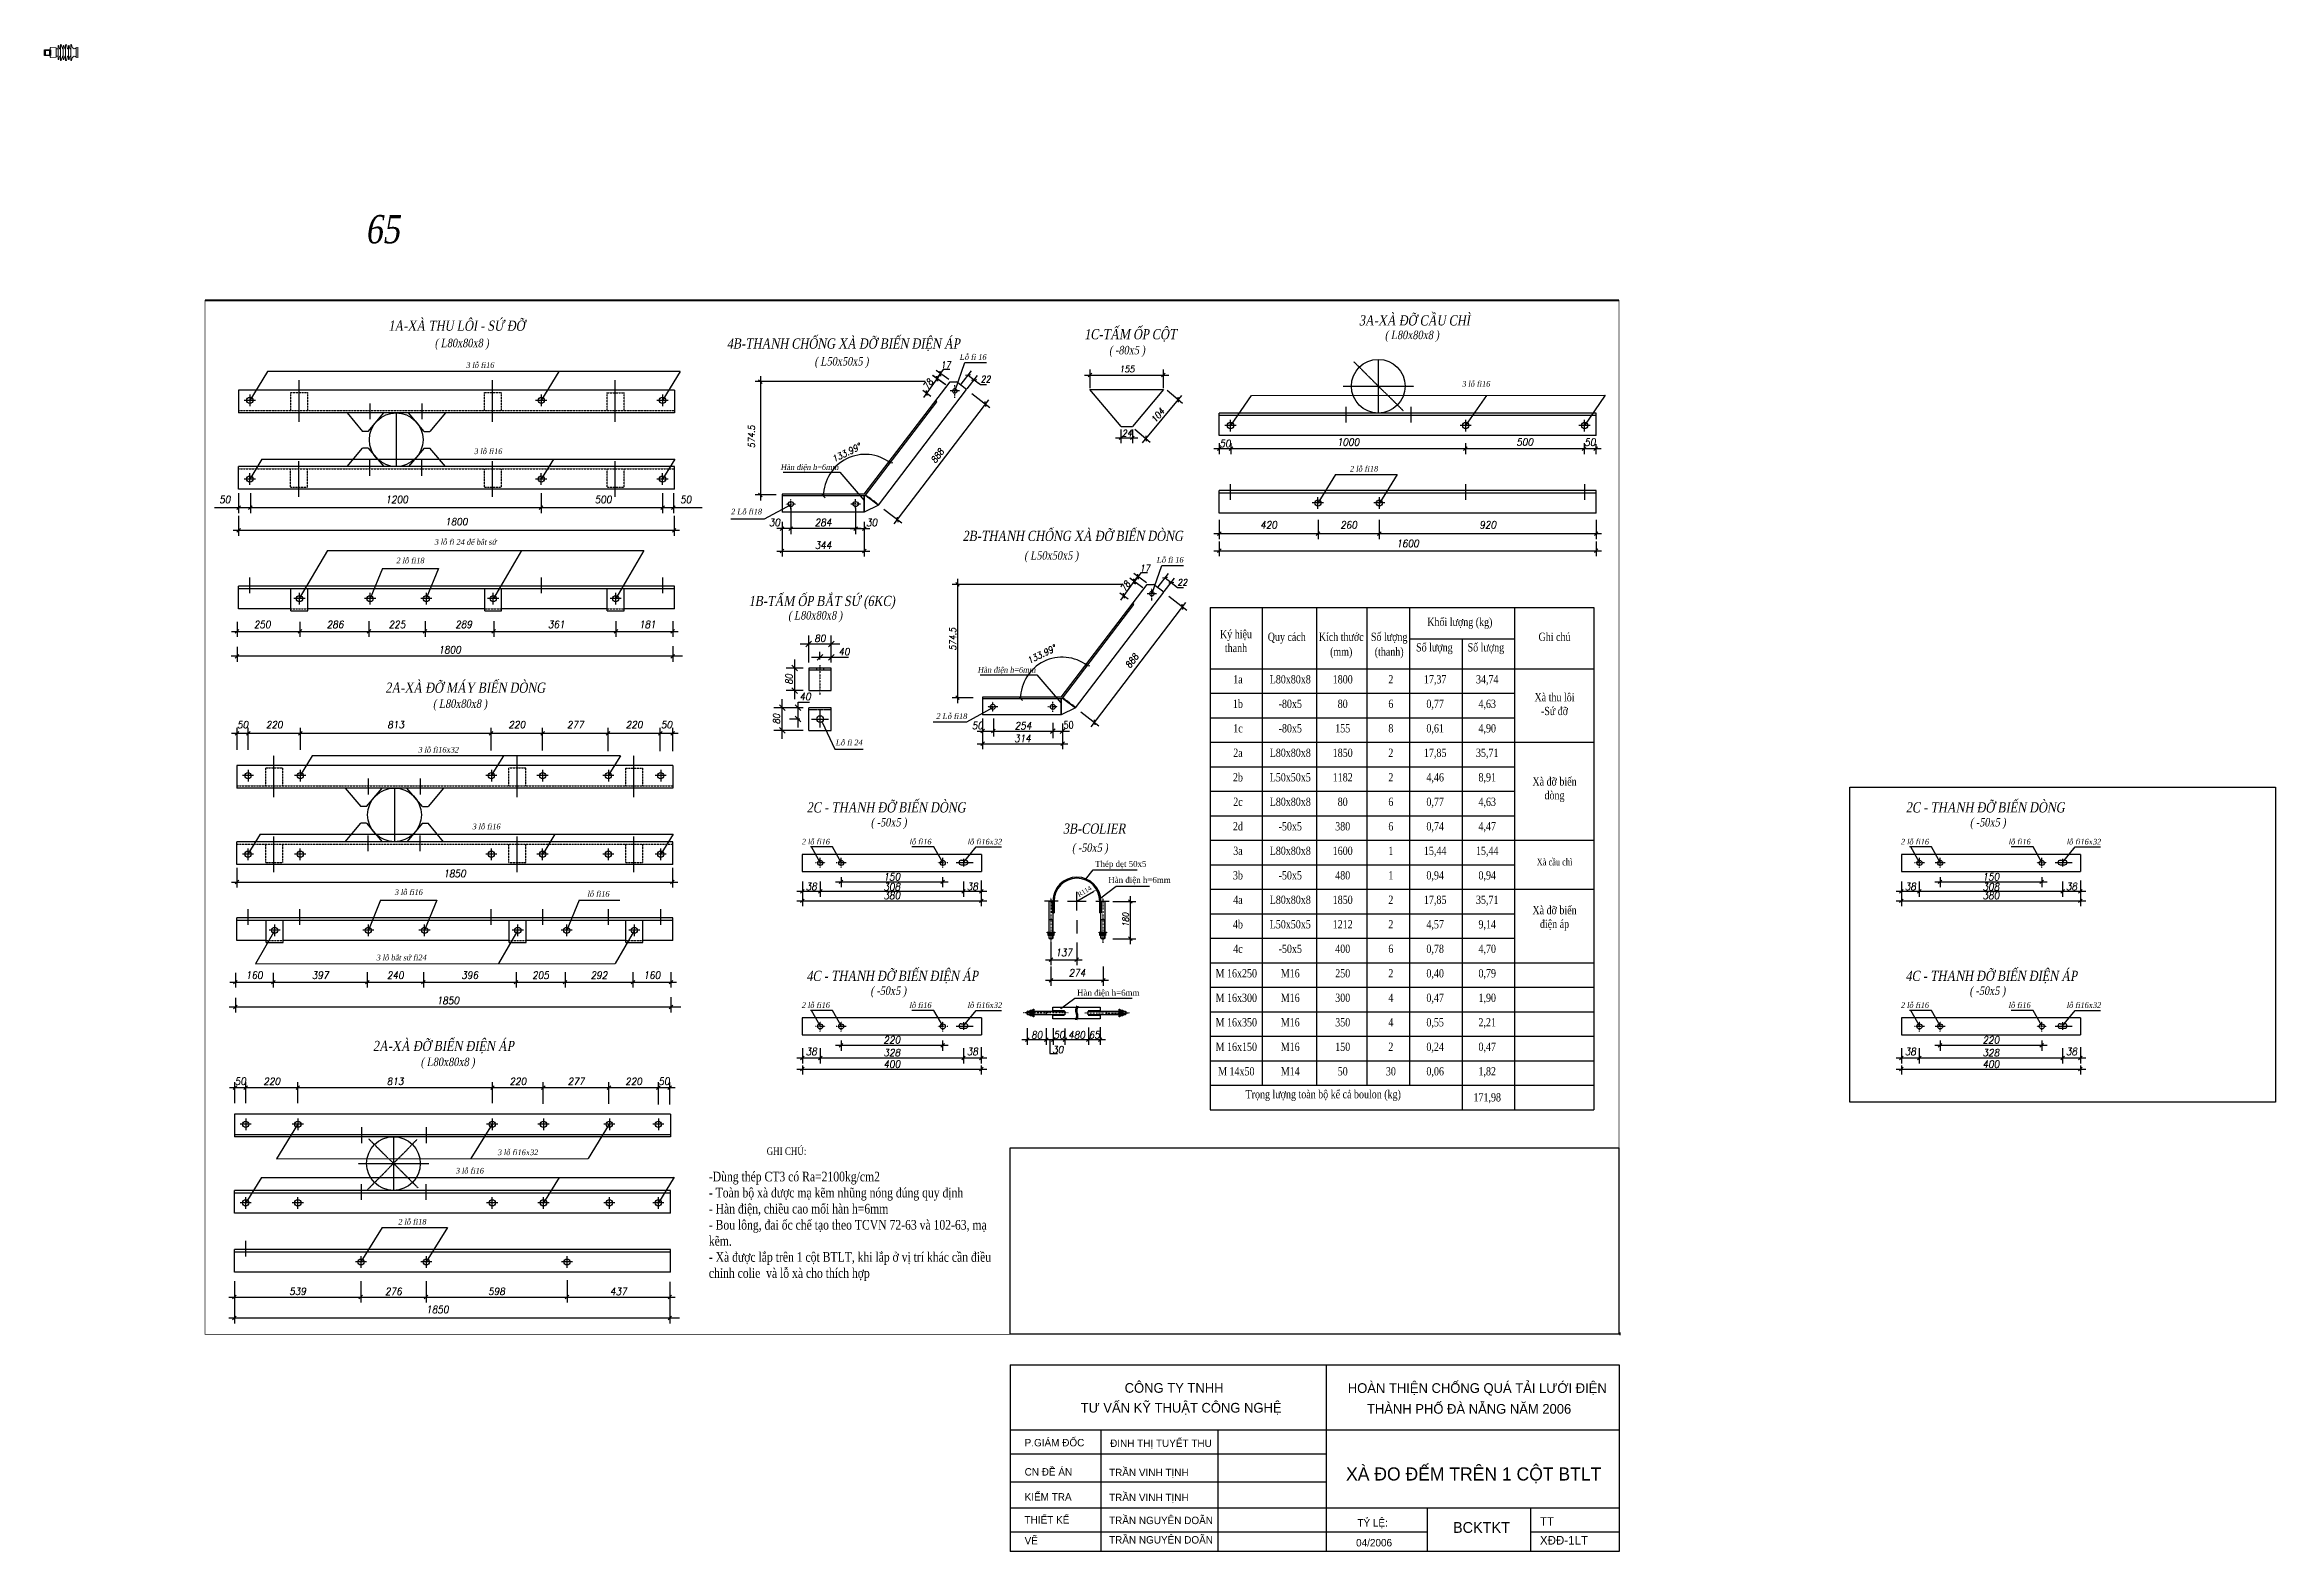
# Model space of a CAD drawing. Header units: inches. Extents: x -246336 to 136055, y -106871 to 69513.
# Drawn here: x 15254 to 41835, y 21851 to 39813 of the extents above; entities that cross this region are included whole.
import ezdxf
from ezdxf.enums import TextEntityAlignment as Align

# ---------------------------------------------------------------- set-up
doc = ezdxf.new("R2010")
doc.units = ezdxf.units.IN
doc.header["$MEASUREMENT"] = 0
doc.linetypes.add('DASHDOTX2', pattern=[2, 1, -0.5, 0, -0.5])
doc.linetypes.add('DASHEDX2', pattern=[1.5, 1, -0.5])
for name, color, linetype in [('COTSAT', 3, 'Continuous'), ('D-XA', 7, 'Continuous'), ('KHUNGTEN', 7, 'Continuous'), ('KTEN', 7, 'Continuous'), ('Layer1', 7, 'Continuous'), ('XA-TT1', 7, 'Continuous'), ('XA-TT2', 7, 'Continuous')]:
    doc.layers.add(name, color=color, linetype=linetype)
doc.styles.add('COM2', font='complex.shx', dxfattribs={"width": 0.9, "oblique": 10, "height": 2})
doc.styles.add('COM25', font='VNTIME_0.TTF', dxfattribs={"width": 0.8, "height": 2.5})
doc.styles.add('COM3', font='Vhtime.ttf', dxfattribs={"height": 3})
doc.styles.add('ROM2', font='VNTIME_0.TTF', dxfattribs={"width": 0.8, "height": 2})
doc.styles.add('VIET2', font='VNTIME_0.TTF', dxfattribs={"width": 0.8, "height": 2})
doc.styles.add('VIET25', font='VNTIME_0.TTF', dxfattribs={"height": 2.5})
doc.styles.add('VNAVANTH', font='Vhavan.ttf')
doc.dimstyles.new('PKT1', dxfattribs={"dimtxt": 2, "dimasz": 2, "dimexe": 3, "dimexo": 2, "dimgap": 1, "dimtad": 0, "dimtoh": 1, "dimdec": 0, "dimlfac": 10, "dimdsep": 46, "dimtxsty": 'COM2', "dimblk1": 'OBLIQUE', "dimblk2": 'OBLIQUE', "dimsah": 1, "dimcen": -3, "dimdle": 3, "dimclrd": 4, "dimclre": 4, "dimadec": 0, "dimazin": 0, "dimtfac": 1, "dimtdec": 0, "dimtmove": 0, "dimatfit": 3, "dimldrblk": 'OBLIQUE', "dimfxl": 1, "dimtvp": 1, "dimtolj": 1, "dimtzin": 0, "dimarcsym": 0})
doc.dimstyles.new('PKT2', dxfattribs={"dimtxt": 2, "dimasz": 1.5, "dimexe": 3, "dimexo": 2, "dimgap": 1, "dimtad": 0, "dimtoh": 1, "dimdec": 1, "dimdsep": 46, "dimtxsty": 'COM2', "dimcen": -4, "dimdle": 3, "dimclrd": 4, "dimclre": 4, "dimadec": 0, "dimazin": 0, "dimtfac": 1, "dimtdec": 1, "dimtmove": 0, "dimatfit": 3, "dimfxl": 1, "dimtvp": 1, "dimtolj": 1, "dimtzin": 0, "dimarcsym": 0})

msp = doc.modelspace()

# ---------------------------------------------------------------- texts
at = {"style": 'COM3', "oblique": 10, "width": 0.8}
for s, p in [('1A-xµ thu l«i - sø ®ì', (19350.073, 36401.623)), ('1c-tÊm èp cét', (27641.797, 36300.081)), ('3A-Xµ ®ì cÇu ch×', (30914.225, 36464.809)), ('4b-thanh chèng xµ ®ì biÕn ®iÖn ¸p ', (23382.848, 36188.803)), ('2b-thanh chèng xµ ®ì biÕn dßng', (26192.57, 33895.759)), ('1b-tÊm èp b¾t sø (6kc)', (23643.502, 33120.091)), ('2A-Xµ ®ì m¸y biÕn dßng', (19313.808, 32086.362)), ('2c - thanh ®ì biÕn dßng', (24335.758, 30659.566)), ('2c - thanh ®ì biÕn dßng', (37431.893, 30659.566)), ('3b-colier', (27387.596, 30406.265)), ('4c - thanh ®ì biÕn ®iÖn ¸p', (24331.429, 28651.357)), ('4c - thanh ®ì biÕn ®iÖn ¸p', (37427.564, 28651.357)), ('2A-Xµ ®ì biÕn ®iÖn ¸p', (19166.931, 27815.738))]:
    msp.add_text(s, height=121.3056, dxfattribs=at).set_placement(p)
at = {"char_height": 80.8704, "attachment_point": 5, "rotation": 90, "style": 'COM2'}
for insert in [(24124.044, 32246.418), (23974.658, 31773.751)]:
    msp.add_mtext('\\A1;80', dxfattribs=dict(at, insert=insert))
at = {"layer": 'D-XA', "style": 'COM25', "oblique": 10, "width": 0.8}
for s, height, p in [('65', 336.96, (19479.39, 37443.967)), ('3 lç fi16', 67.392, (20608.569, 35958.537)), ('Lç fi 16', 67.392, (26473.114, 36054.789)), ('3 lç fi16', 67.392, (32475.119, 35734.434)), ('3 lç fi16', 67.392, (20703.368, 34931.166)), ('2 lç fi18', 67.392, (31138.862, 34722.771)), ('2 Lç fi18', 67.392, (23797.368, 34212.094)), ('3 lç fi 24 ®Ó b¾t sø', 67.392, (20635.758, 33850.187)), ('2 lç fi18', 67.392, (19776.928, 33629.634)), ('Lç fi 16', 67.392, (28820.769, 33637.849)), ('2 Lç fi18', 67.392, (26243.772, 31773.714)), ('3 lç fi16x32', 67.392, (20186.396, 31373.416)), ('Lç fi 24', 67.392, (24996.298, 31459.224)), ('3 lç fi16', 67.392, (20682.692, 30458.977)), ('2 lç fi16', 67.392, (24606.869, 30277.546)), ('lç fi16', 67.392, (25817.631, 30277.546)), ('lç fi16x32', 67.392, (26658.244, 30277.546)), ('2 lç fi16', 67.392, (37703.004, 30277.546)), ('lç fi16', 67.392, (38913.766, 30277.546)), ('lç fi16x32', 67.392, (39754.379, 30277.546)), ('3 lç fi16', 67.392, (19756.252, 29676.227)), ('lç fi16', 67.392, (21980.612, 29655.105)), ('3 lç b¾t sø fi24', 67.392, (19801.644, 28896.397)), ('2 lç fi16', 67.392, (24606.869, 28329.383)), ('lç fi16', 67.392, (25817.631, 28329.383)), ('lç fi16x32', 67.392, (26658.244, 28329.383)), ('2 lç fi16', 67.392, (37703.004, 28329.383)), ('lç fi16', 67.392, (38913.766, 28329.383)), ('lç fi16x32', 67.392, (39754.379, 28329.383)), ('3 lç fi16x32', 67.392, (21131.604, 26574.5)), ('3 lç fi16', 67.392, (20484.004, 26355.396)), ('2 lç fi18', 67.392, (19799.262, 25746.184))]:
    msp.add_text(s, height=height, dxfattribs=at).set_placement(p, align=Align.RIGHT)
for s, height, p in [('( L80x80x8 )', 101.088, (19902.68, 36205.381)), ('( -80x5 )', 101.088, (27938.309, 36120.351)), ('( L80x80x8 )', 101.088, (31224.13, 36301.28)), ('( L50x50x5 )', 101.088, (24427.592, 35987.355)), ('Hµn ®iÖn h=6mm', 67.392, (24022.745, 34742.781)), ('( L50x50x5 )', 101.088, (26927.188, 33672.947)), ('( L80x80x8 )', 101.088, (24113.92, 32959.28)), ('Hµn ®iÖn h=6mm', 67.392, (26370.4, 32325.841)), ('( L80x80x8 )', 101.088, (19882.004, 31906.633)), ('( -50x5 )', 101.088, (25098.659, 30492.712)), ('( -50x5 )', 101.088, (38194.794, 30492.712)), ('( -50x5 )', 101.088, (27496.024, 30190.445)), ('( -50x5 )', 101.088, (25094.329, 28484.504)), ('( -50x5 )', 101.088, (38190.465, 28484.504)), ('( L80x80x8 )', 101.088, (19735.127, 27636.008))]:
    msp.add_text(s, height=height, dxfattribs=at).set_placement(p)
at = {"layer": 'D-XA', "style": 'VIET25'}
for s, p in [('ThÐp dÑt 50x5', (27770.917, 30010.988)), ('Hµn ®iÖn h=6mm', (27928.782, 29820.249)), ('Hµn ®iÖn h=6mm', (27556.588, 28475.2))]:
    msp.add_text(s, height=70.2, dxfattribs=at).set_placement(p)
at = {"layer": 'D-XA', "insert": (27644.04, 29719.588), "char_height": 56.16, "attachment_point": 5, "rotation": 30.44, "style": 'VIET2'}
msp.add_mtext('R114', dxfattribs=at)
at = {"layer": 'KTEN', "style": 'VNAVANTH'}
for s, height, p in [('c«ng ty tnhh ', 115.74596, (28123.704, 23741.863)), ('hoµn thiÖn chèng qu¸ t¶i l\xadíi ®iÖn', 115.74596, (30782.41, 23740.14)), ('t\xad vÊn kü thuËt c«ng nghÖ', 115.74596, (27599.567, 23505.452)), ('thµnh phè ®µ n½ng n¨m 2006', 115.74596, (31010.463, 23492.044)), ('P.gi¸m ®èc', 88.6454, (26931.582, 23103.038)), ('®inh thÞ tuyÕt thu', 88.64539, (27949.99, 23096.117)), ('cn ®Ò ¸n', 88.6454, (26931.582, 22755.081)), ('trÇn vinh tÞnh', 88.64539, (27937.557, 22748.16)), ('xµ ®o ®Õm trªn 1 cét btlt', 156.22375, (30761.708, 22696.138)), ('kiÓm tra', 88.6454, (26931.582, 22456.795)), ('trÇn vinh tÞnh', 88.64539, (27937.557, 22449.874)), ('thiÕt kÕ', 88.6454, (26931.321, 22183.344)), ('trÇn nguyªn do·n', 88.64539, (27937.296, 22176.423)), ('tû lÖ: ', 88.6454, (30896.637, 22147.484)), ('bcktkt', 128.6066, (32035.78, 22072.084)), ('TT', 102.8853, (33071.39, 22156.113)), ('vÏ', 88.6454, (26931.582, 21934.729)), ('trÇn nguyªn do·n', 88.64539, (27937.296, 21944.743)), ('04/2006', 88.6454, (30881.167, 21910.161)), ('X§§-1LT', 102.8853, (33071.39, 21932.594))]:
    msp.add_text(s, height=height, dxfattribs=at).set_placement(p)
at = {"layer": 'XA-TT2', "style": 'COM2', "width": 0.8}
msp.add_text('50', height=86.4, dxfattribs=at).set_placement((27396.895, 31659.687))
at = {"layer": 'XA-TT2', "attachment_point": 5, "style": 'COM2'}
for s, insert, char_height in [('\\A1;17', (25991.639, 35996.329), 77.76), ('\\A1;155', (28150.997, 35945.144), 77.76), ('\\A1;22', (26467.248, 35825.145), 77.76), ('\\A1;24', (28150.997, 35181.513), 77.76), ('\\A1;50', (29320.716, 35058.747), 86.4), ('\\A1;1000', (30786.854, 35074.848), 86.4), ('\\A1;500', (32890.887, 35075.628), 86.4), ('\\A1;50', (33667.591, 35072.993), 86.4), ('\\A1;50', (17401.988, 34389.972), 86.4), ('1200', (19450.311, 34389.972), 86.4), ('500', (21910.089, 34389.972), 86.4), ('\\A1;50', (22894, 34389.972), 86.4), ('1800', (20160.773, 34125.646), 86.4), ('\\A1;30', (23951.236, 34116.627), 86.4), ('\\A1;284', (24531.449, 34116.627), 86.4), ('\\A1;30', (25108.609, 34116.627), 86.4), ('\\A1;420', (29838.923, 34087.262), 86.4), ('260', (30792.907, 34087.262), 86.4), ('920', (32449.706, 34088.167), 86.4), ('\\A1;344', (24531.296, 33845.451), 86.4), ('\\A1;1600', (31495.722, 33865.929), 86.4), ('\\A1;17', (28364.922, 33570.526), 77.76), ('\\A1;22', (28810.91, 33402.068), 77.76), ('250', (17847.65, 32900.966), 86.4), ('286', (18716.815, 32901.06), 86.4), ('225', (19453.686, 32900.56), 86.4), ('289', (20247.717, 32901.465), 86.4), ('361', (21351.938, 32901.06), 86.4), ('181', (22437.529, 32900.966), 86.4), ('\\A1;80', (24493.354, 32735.535), 86.4), ('1800', (20081.106, 32599.205), 86.4), ('\\A1;40', (24780.619, 32576.363), 86.4), ('\\A1;40', (24316.907, 32041.686), 86.4), ('\\A1;50', (17613.805, 31706.346), 86.4), ('\\A1;220', (17991.188, 31705.565), 86.4), ('\\A1;813', (19438.515, 31705.565), 86.4), ('\\A1;220', (20881.694, 31705.565), 86.4), ('\\A1;277', (21578.401, 31705.565), 86.4), ('\\A1;220', (22279.255, 31705.565), 86.4), ('\\A1;50', (22664.933, 31706.346), 86.4), ('\\A1;50', (26369.756, 31695.07), 86.4), ('\\A1;254', (26913.172, 31692.762), 86.4), ('\\A1;314', (26906.732, 31541.9), 86.4), ('\\A1;1850', (20140.097, 29931.281), 86.4), ('\\A1;38', (24389.71, 29777.092), 86.4), ('\\A1;308', (25349.552, 29773.786), 86.4), ('150', (25349.552, 29893.08), 86.4), ('\\A1;38', (26309.394, 29777.092), 86.4), ('\\A1;38', (37485.846, 29777.092), 86.4), ('\\A1;308', (38445.687, 29773.786), 86.4), ('150', (38445.687, 29893.08), 86.4), ('\\A1;38', (39405.529, 29777.092), 86.4), ('\\A1;380', (25349.552, 29669.919), 86.4), ('\\A1;380', (38445.687, 29669.919), 86.4), ('\\A1;137', (27398.755, 28990.663), 86.4), ('\\A1;160', (17752.758, 28719.299), 86.4), ('\\A1;397', (18538.431, 28719.393), 86.4), ('\\A1;240', (19433.01, 28718.893), 86.4), ('\\A1;396', (20319.809, 28719.799), 86.4), ('\\A1;205', (21163.825, 28719.674), 86.4), ('\\A1;292', (21860.04, 28719.393), 86.4), ('\\A1;160', (22491.069, 28719.299), 86.4), ('\\A1;274', (27556.493, 28746.918), 86.4), ('1850', (20060.43, 28417.539), 86.4), ('\\A1;220', (25349.552, 27947.763), 86.4), ('\\A1;80', (27075.947, 28007.753), 86.4), ('\\A1;50', (27342.828, 28008.534), 86.4), ('\\A1;480', (27551.911, 28007.753), 86.4), ('\\A1;65', (27761.562, 28008.534), 86.4), ('\\A1;220', (38445.687, 27947.763), 86.4), ('\\A1;38', (24389.71, 27810.861), 86.4), ('\\A1;400', (25349.552, 27658.323), 86.4), ('\\A1;328', (25349.552, 27796.329), 86.4), ('\\A1;38', (26309.394, 27810.861), 86.4), ('30', (27327.272, 27832.155), 86.4), ('\\A1;38', (37485.846, 27810.861), 86.4), ('\\A1;400', (38445.687, 27658.323), 86.4), ('\\A1;328', (38445.687, 27796.329), 86.4), ('\\A1;38', (39405.529, 27810.861), 86.4), ('\\A1;50', (17586.813, 27455.642), 86.4), ('\\A1;220', (17961.608, 27454.861), 86.4), ('\\A1;813', (19431.231, 27454.861), 86.4), ('\\A1;220', (20893.814, 27454.861), 86.4), ('277', (21587.245, 27454.861), 86.4), ('\\A1;220', (22272.706, 27454.861), 86.4), ('\\A1;50', (22635.363, 27455.642), 86.4), ('\\A1;539', (18269.117, 24951.238), 86.4), ('\\A1;276', (19410.602, 24950.364), 86.4), ('\\A1;598', (20639.521, 24951.238), 86.4), ('\\A1;437', (22091.878, 24949.959), 86.4), ('1850', (19934.705, 24735.486), 86.4)]:
    msp.add_mtext(s, dxfattribs=dict(at, insert=insert, char_height=char_height))
for s, insert, char_height, rotation in [('\\A1;78', (25780.945, 35765.206), 77.76, 53.938402), ('\\A1;104', (28518.184, 35392.368), 77.76, 50.3622262), ('\\A1; 574.5', (23677.707, 35114.096), 77.76, 90), ('\\A1;133.99{\\Fsimplex.shx;°}', (24808.686, 34948.087), 77.76, 26.3444442), ('\\A1;888', (25891.805, 34909.773), 77.76, 52.6890167), ('\\A1;78', (28131.291, 33356.287), 77.76, 53.938402), ('\\A1; 574.5', (26075.137, 32700.94), 77.76, 90), ('\\A1;133.99{\\Fsimplex.shx;°}', (27134.032, 32545.516), 77.76, 26.3444442), ('\\A1;888', (28209.311, 32466.374), 77.76, 52.6890167), ('\\A1;180', (28134.802, 29379.629), 73.44, 90)]:
    msp.add_mtext(s, dxfattribs=dict(at, insert=insert, char_height=char_height, rotation=rotation))
at = {"layer": 'XA-TT2', "style": 'ROM2'}
for s, insert, char_height, width, attachment_point in [('Khèi l\xadîng (kg)', (32117.346, 32980.312), 98.5608, 797.09386, 2), ('Ký hiÖu thanh', (29449.949, 32834.388), 98.5608, 555.88291, 2), ('Quy c¸ch', (30054.839, 32802.394), 98.5608, 555.88291, 2), ('KÝch th\xadíc', (30704.007, 32802.394), 98.5608, 555.88291, 2), ('Sè l\xadîng', (31275.433, 32802.394), 98.5608, 555.88291, 2), ('Ghi chó', (33245.472, 32802.394), 98.5608, 555.88291, 2), ('(mm)', (30704.007, 32626.164), 98.5608, 555.88291, 2), ('(thanh)', (31275.433, 32626.164), 98.5608, 555.88291, 2), ('Sè l\xadîng', (31813.873, 32677.192), 98.5608, 555.88291, 2), ('Sè l\xadîng', (32427.415, 32677.192), 98.5608, 555.88291, 2), ('1a', (29473.243, 32296.125), 98.5608, 555.88291, 2), ('L80x80x8', (30096.785, 32296.125), 98.5608, 555.88291, 2), ('1800', (30721.658, 32296.125), 98.5608, 556, 2), ('2', (31295.617, 32296.125), 98.561, 555.88291, 2), ('17,37', (31823.396, 32296.125), 98.5608, 556, 2), ('34,74', (32443.536, 32296.125), 98.5608, 556, 2), ('1b', (29473.243, 32004.093), 98.5608, 555.88291, 2), ('-80x5', (30096.785, 32004.093), 98.5608, 555.88291, 2), ('80', (30721.658, 32004.093), 98.5608, 556, 2), ('6', (31295.617, 32004.093), 98.561, 555.88, 2), ('0,77', (31823.396, 32004.093), 98.5608, 556, 2), ('4,63', (32443.536, 32004.093), 98.5608, 556, 2), ('Xµ thu l«i -Sø ®ì', (33245.472, 32082.66), 98.5608, 555.88291, 2), ('1c', (29473.243, 31712.061), 98.5608, 556, 2), ('-80x5', (30096.785, 31712.061), 98.5608, 555.88, 2), ('155', (30721.658, 31712.061), 98.5608, 555.88, 2), ('8', (31295.617, 31712.061), 98.561, 555.88, 2), ('0,61', (31823.396, 31712.061), 98.5608, 555.88, 2), ('4,90', (32443.536, 31712.061), 98.5608, 555.88, 2), ('2a', (29473.243, 31420.029), 98.5608, 556, 2), ('L80x80x8', (30096.785, 31420.029), 98.5608, 555.88, 2), ('1850', (30721.658, 31420.029), 98.5608, 555.88, 2), ('2', (31295.617, 31420.029), 98.561, 555.88291, 2), ('17,85', (31823.396, 31420.029), 98.5608, 555.88, 2), ('35,71', (32443.536, 31420.029), 98.5608, 555.88, 2), ('2b', (29473.243, 31127.997), 98.5608, 555.88, 2), ('L50x50x5', (30096.785, 31127.997), 98.5608, 555.88, 2), ('1182', (30721.658, 31127.997), 98.5608, 555.88, 2), ('2', (31295.617, 31127.997), 98.561, 555.88, 2), ('4,46', (31823.396, 31127.997), 98.5608, 555.88, 2), ('8,91', (32443.536, 31127.997), 98.5608, 555.88, 2), ('2c', (29473.243, 30835.965), 98.5608, 555.88, 2), ('L80x80x8', (30096.785, 30835.965), 98.5608, 555.88291, 2), ('80', (30721.658, 30835.965), 98.5608, 555.88291, 2), ('6', (31295.617, 30835.965), 98.561, 555.88291, 2), ('0,77', (31823.396, 30835.965), 98.5608, 555.88291, 2), ('4,63', (32443.536, 30835.965), 98.5608, 555.88291, 2), ('Xµ ®ì biÕn dßng', (33245.472, 31078.459), 98.5608, 555.88291, 2), ('2d', (29473.243, 30543.933), 98.5608, 555.88, 2), ('-50x5', (30096.785, 30543.933), 98.5608, 555.88, 2), ('380', (30721.658, 30543.933), 98.5608, 555.88, 2), ('6', (31295.617, 30543.933), 98.561, 555.88, 2), ('0,74', (31823.396, 30543.933), 98.5608, 555.88, 2), ('4,47', (32443.536, 30543.933), 98.5608, 555.88, 2), ('3a', (29473.243, 30251.901), 98.5608, 555.88, 2), ('L80x80x8', (30096.785, 30251.901), 98.5608, 555.88, 2), ('1600', (30721.658, 30251.901), 98.5608, 555.88, 2), ('1', (31295.617, 30251.901), 98.561, 555.88291, 2), ('15,44', (31823.396, 30251.901), 98.5608, 555.88, 2), ('15,44', (32443.536, 30251.901), 98.5608, 555.88, 2), ('Xµ cÇu ch×', (33245.472, 30110.384), 82.134, 814.76928, 2), ('3b', (29473.243, 29959.869), 98.5608, 555.88, 2), ('-50x5', (30096.785, 29959.869), 98.5608, 555.88, 2), ('480', (30721.658, 29959.869), 98.5608, 555.88, 2), ('1', (31295.617, 29959.869), 98.561, 555.88, 2), ('0,94', (31823.396, 29959.869), 98.5608, 555.88, 2), ('0,94', (32443.536, 29959.869), 98.5608, 555.88, 2), ('4a', (29473.243, 29667.837), 98.5608, 555.88, 2), ('L80x80x8', (30096.785, 29667.837), 98.5608, 556, 2), ('1850', (30721.658, 29667.837), 98.5608, 555.88, 2), ('2', (31295.617, 29667.837), 98.561, 555.88291, 2), ('17,85', (31823.396, 29667.837), 98.5608, 555.88, 2), ('35,71', (32443.536, 29667.837), 98.5608, 555.88, 2), ('Xµ ®ì biÕn ®iÖn ¸p', (33245.472, 29544.914), 98.5608, 555.88291, 2), ('4b', (29473.243, 29375.805), 98.5608, 555.88, 2), ('L50x50x5', (30096.785, 29375.805), 98.5608, 555.88, 2), ('1212', (30721.658, 29375.805), 98.5608, 555.88, 2), ('2', (31295.617, 29375.805), 98.561, 555.88, 2), ('4,57', (31823.396, 29375.805), 98.5608, 555.88, 2), ('9,14', (32443.536, 29375.805), 98.5608, 555.88, 2), ('4c', (29473.243, 29083.773), 98.5608, 556, 2), ('-50x5', (30096.785, 29083.773), 98.5608, 555.88, 2), ('400', (30721.658, 29083.773), 98.5608, 556, 2), ('6', (31295.617, 29083.773), 98.561, 556, 2), ('0,78', (31823.396, 29083.773), 98.5608, 556, 2), ('4,70', (32443.536, 29083.773), 98.5608, 556, 2), ('M 16x250', (29454.002, 28791.741), 98.5608, 555.88291, 2), ('M16', (30096.785, 28791.741), 98.5608, 555.88291, 2), ('250', (30721.658, 28791.741), 98.5608, 555.88291, 2), ('2', (31295.617, 28791.741), 98.561, 555.88291, 2), ('0,40', (31823.396, 28791.741), 98.5608, 555.88291, 2), ('0,79', (32443.536, 28791.741), 98.5608, 555.88291, 2), ('M 16x300', (29454.002, 28499.709), 98.5608, 555.88291, 2), ('M16', (30096.785, 28499.709), 98.5608, 555.88291, 2), ('300', (30721.658, 28499.709), 98.5608, 555.88291, 2), ('4', (31295.617, 28499.709), 98.561, 555.88291, 2), ('0,47', (31823.396, 28499.709), 98.5608, 555.88291, 2), ('1,90', (32443.536, 28499.709), 98.5608, 555.88291, 2), ('M 16x350', (29454.002, 28207.677), 98.5608, 555.88291, 2), ('M16', (30096.785, 28207.677), 98.5608, 555.88291, 2), ('350', (30721.658, 28207.677), 98.5608, 555.88291, 2), ('4', (31295.617, 28207.677), 98.561, 555.88291, 2), ('0,55', (31823.396, 28207.677), 98.5608, 555.88291, 2), ('2,21', (32443.536, 28207.677), 98.5608, 555.88291, 2), ('M 16x150', (29454.002, 27915.645), 98.5608, 555.88291, 2), ('M16', (30096.785, 27915.645), 98.5608, 555.88291, 2), ('150', (30721.658, 27915.645), 98.5608, 555.88291, 2), ('2', (31295.617, 27915.645), 98.561, 555.88291, 2), ('0,24', (31823.396, 27915.645), 98.5608, 555.88291, 2), ('0,47', (32443.536, 27915.645), 98.5608, 555.88291, 2), ('M 14x50', (29454.002, 27623.613), 98.5608, 555.984, 2), ('M14', (30096.785, 27623.613), 98.5608, 555.88291, 2), ('50', (30721.658, 27623.613), 98.5608, 555.88291, 2), ('30', (31295.617, 27623.613), 98.5608, 555.984, 2), ('0,06', (31823.396, 27623.613), 98.5608, 555.88291, 2), ('1,82', (32443.536, 27623.613), 98.5608, 555.984, 2), ('Träng l\xadîng toµn bé kÓ c¶ boulon (kg)', (30489.82, 27350.54), 98.5608, 1883.44909, 2), ('171,98', (32443.536, 27313.273), 98.5608, 555.88, 2), ('{\\f.VnTimeH|b0|i0|c0|p34;ghi chó:}', (24094.239, 26666.455), 88.452, 1160.26051, 2), ('-Dïng thÐp CT3 cã Ra=2100kg/cm2\\P- Toµn bé xµ ®\xadîc m¹ kÏm nhòng nãng ®óng quy ®Þnh\\P- Hµn ®iÖn, chiÒu cao mèi hµn h=6mm\\P- Bou l«ng, ®ai èc chÕ t¹o theo TCVN 72-63 vµ 102-63, m¹ kÏm.\\P- Xµ ®\xadîc l¾p trªn 1 cét BTLT, khi l¾p ë vÞ trÝ kh¸c cÇn ®iÒu chØnh colie  vµ lç xµ cho thÝch hîp', (23168.692, 26376.946), 114.9876, 3402.61085, 1)]:
    msp.add_mtext(s, dxfattribs=dict(at, insert=insert, char_height=char_height, width=width, attachment_point=attachment_point))

# ---------------------------------------------------------------- blocks, each defined once
blk = doc.blocks.new('_OBLIQUE')
at = {"color": 0, "linetype": 'ByBlock'}
blk.add_line((-0.5, -0.5), (0.5, 0.5), dxfattribs=at)
blk = doc.blocks.new('HAN')
at = {"layer": 'XA-TT2'}
for p, q in [((0, 0), (0, 0.4)), ((0.15, 0), (0.15, 0.4)), ((0.3, 0), (0.3, 0.4)), ((0.45, 0), (0.45, 0.4)), ((0.6, 0), (0.6, 0.4)), ((0.75, 0), (0.75, 0.4)), ((0.9, 0), (0.9, 0.4)), ((1.05, 0), (1.05, 0.4)), ((1.2, 0), (1.2, 0.4)), ((1.35, 0), (1.35, 0.4)), ((1.5, 0), (1.5, 0.4)), ((1.65, 0), (1.65, 0.4)), ((1.8, 0), (1.8, 0.4)), ((1.95, 0), (1.95, 0.4)), ((2.1, 0), (2.1, 0.4)), ((2.25, 0), (2.25, 0.4)), ((2.4, 0), (2.4, 0.4)), ((2.55, 0), (2.55, 0.4)), ((2.7, 0), (2.7, 0.4)), ((2.85, 0), (2.85, 0.4)), ((3, 0), (3, 0.4)), ((3.15, 0), (3.15, 0.4)), ((3.3, 0), (3.3, 0.4)), ((3.45, 0), (3.45, 0.4)), ((3.6, 0), (3.6, 0.4)), ((3.75, 0), (3.75, 0.4)), ((3.9, 0), (3.9, 0.4)), ((4.05, 0), (4.05, 0.4)), ((4.2, 0), (4.2, 0.4)), ((4.35, 0), (4.35, 0.4))]:
    blk.add_line(p, q, dxfattribs=at)
blk = doc.blocks.new('sdfdf')
at = {"layer": 'Layer1', "color": 9, "linetype": 'Continuous', "lineweight": 5}
for p, q in [((7998, 39681), (7998, 39629)), ((7998, 39576), (7998, 39629)), ((8067, 39683), (8005, 39688)), ((8067, 39629), (8067, 39683)), ((8083, 39672), (8067, 39672)), ((8067, 39629), (8067, 39575)), ((8091, 39708), (8091, 39629)), ((8091, 39550), (8091, 39629)), ((8109, 39678), (8099, 39708)), ((8120, 39720), (8120, 39629)), ((8120, 39538), (8120, 39629)), ((8142, 39678), (8128, 39720)), ((8152, 39708), (8152, 39629)), ((8152, 39550), (8152, 39629)), ((8170, 39678), (8161, 39708)), ((8181, 39720), (8181, 39629)), ((8181, 39538), (8181, 39629)), ((8203, 39678), (8190, 39720)), ((8214, 39708), (8214, 39629)), ((8214, 39550), (8214, 39629)), ((8231, 39678), (8222, 39708)), ((8242, 39720), (8242, 39629)), ((8242, 39538), (8242, 39629)), ((8260, 39691), (8251, 39720)), ((8307, 39683), (8307, 39629)), ((8307, 39574), (8307, 39629)), ((8328, 39629), (8328, 39679)), ((8328, 39629), (8328, 39579)), ((8067, 39575), (8005, 39570)), ((8083, 39586), (8067, 39586)), ((8109, 39580), (8099, 39549)), ((8142, 39580), (8128, 39538)), ((8170, 39580), (8161, 39549)), ((8203, 39580), (8190, 39538)), ((8231, 39580), (8222, 39549)), ((8260, 39567), (8251, 39538))]:
    blk.add_line(p, q, dxfattribs=at)
for centre, radius, start, end in [((8005, 39681), 6.7, 92.5489, 177.9344), ((8082, 39681), 9.23, 275.2806, 343.2481), ((8005, 39577), 6.7, 182.0656, 267.4511), ((8082, 39577), 9.23, 16.7519, 84.7194)]:
    blk.add_arc(centre, radius, start, end, dxfattribs=at)
at = {"layer": 'Layer1', "color": 9, "linetype": 'Continuous', "lineweight": 5, "extrusion": (0, 0, -1)}
for centre, major_axis, start_param, end_param in [((8095, 39708), (4.22, 0), 3.094054, 6.116831), ((8114, 39679), (5.71, 0), 0.402312, 2.8943), ((8124, 39719), (4.48, 0), 3.291437, 5.982469), ((8147, 39679), (5.71, 0), 0.402312, 2.8943), ((8157, 39708), (4.22, 0), 3.094054, 6.116831), ((8176, 39679), (5.71, 0), 0.402312, 2.8943), ((8185, 39719), (4.48, 0), 3.291437, 5.982469), ((8208, 39679), (5.71, 0), 0.402312, 2.8943), ((8218, 39708), (4.22, 0), 3.094054, 6.116831), ((8237, 39679), (5.71, 0), 0.402312, 2.8943), ((8247, 39719), (4.48, 0), 3.291437, 5.982469), ((8286, 39700), (27.3, 0), 0.67706, 2.781074), ((8317, 39677), (11.6, 0), 3.786737, 6.096978)]:
    blk.add_ellipse(centre, major_axis=major_axis, ratio=0.970874, start_param=start_param, end_param=end_param, dxfattribs=at)
at = {"layer": 'Layer1', "color": 9, "linetype": 'Continuous', "lineweight": 5}
for centre, major_axis, start_param, end_param in [((8095, 39550), (4.22, 0), 3.094054, 6.116831), ((8114, 39579), (5.71, 0), 0.402312, 2.8943), ((8124, 39539), (4.48, 0), 3.291437, 5.982469), ((8147, 39579), (5.71, 0), 0.402312, 2.8943), ((8157, 39550), (4.22, 0), 3.094054, 6.116831), ((8176, 39579), (5.71, 0), 0.402312, 2.8943), ((8185, 39539), (4.48, 0), 3.291437, 5.982469), ((8208, 39579), (5.71, 0), 0.402312, 2.8943), ((8218, 39550), (4.22, 0), 3.094054, 6.116831), ((8237, 39579), (5.71, 0), 0.402312, 2.8943), ((8247, 39539), (4.48, 0), 3.291437, 5.982469), ((8286, 39558), (27.3, 0), 0.67706, 2.781074), ((8317, 39581), (11.6, 0), 3.786737, 6.096978)]:
    blk.add_ellipse(centre, major_axis=major_axis, ratio=0.970874, start_param=start_param, end_param=end_param, dxfattribs=at)
at = {"layer": 'XA-TT1', "color": 7, "flags": 128}
for points in [[(8000, 39599), (8000, 39592), (7930, 39592), (7930, 39662), (7937, 39662)], [(7930, 39655), (7930, 39662), (8000, 39662), (8000, 39592), (7993, 39592)], [(7993, 39599), (7993, 39655), (7937, 39655)], [(7937, 39655), (7937, 39599), (7993, 39599)]]:
    blk.add_lwpolyline(points, dxfattribs=at)

# ---------------------------------------------------------------- linework, layer by layer
at = {"linetype": 'Continuous'}
for p, q in [((17699.892, 35641.017), (17699.892, 35502.275)), ((21171.687, 35641.017), (21171.687, 35502.275)), ((22616.858, 35641.017), (22616.858, 35502.275)), ((17765.938, 35570.995), (17632.828, 35570.995)), ((19128.745, 35535.052), (19128.745, 35347.489)), ((19749.886, 35535.052), (19749.886, 35347.489)), ((21237.734, 35570.995), (21104.623, 35570.995)), ((22682.904, 35570.995), (22549.794, 35570.995)), ((30763.398, 35308.244), (30763.398, 35495.807)), ((31535.635, 35308.244), (31535.635, 35495.807)), ((29450.957, 35272.301), (29317.846, 35272.301)), ((29384.911, 35202.278), (29384.911, 35341.02)), ((32253.412, 35272.301), (32120.302, 35272.301)), ((32187.366, 35202.278), (32187.366, 35341.02)), ((33669.287, 35272.301), (33536.177, 35272.301)), ((33603.241, 35202.278), (33603.241, 35341.02)), ((19128.745, 34670.189), (19128.745, 34857.752)), ((19749.886, 34670.189), (19749.886, 34857.752)), ((17765.938, 34634.246), (17632.828, 34634.246)), ((17699.892, 34564.223), (17699.892, 34702.966)), ((21237.734, 34634.246), (21104.623, 34634.246)), ((21171.687, 34564.223), (21171.687, 34702.966)), ((22682.904, 34634.246), (22549.794, 34634.246)), ((22616.858, 34564.223), (22616.858, 34702.966)), ((29386.582, 34384.363), (29386.582, 34571.926)), ((32189.038, 34384.363), (32189.038, 34571.926)), ((33604.912, 34384.363), (33604.912, 34571.926)), ((30491.957, 34348.447), (30358.847, 34348.447)), ((30425.911, 34278.425), (30425.911, 34417.167)), ((31224.306, 34348.447), (31091.196, 34348.447)), ((31158.26, 34278.425), (31158.26, 34417.167)), ((17699.892, 33273.42), (17699.892, 33460.983)), ((18291.18, 33139.344), (18291.18, 33278.086)), ((19133.093, 33139.344), (19133.093, 33278.086)), ((19803.079, 33139.344), (19803.079, 33278.086)), ((20600.457, 33139.344), (20600.457, 33278.086)), ((21174.986, 33273.42), (21174.986, 33460.983)), ((22058.783, 33139.344), (22058.783, 33278.086)), ((22618.986, 33273.42), (22618.986, 33460.983)), ((18357.226, 33209.366), (18224.116, 33209.366)), ((19199.139, 33209.366), (19066.028, 33209.366)), ((19869.125, 33209.366), (19736.015, 33209.366)), ((20666.503, 33209.366), (20533.392, 33209.366)), ((22124.829, 33209.366), (21991.719, 33209.366)), ((17679.216, 31168.828), (17679.216, 31030.086)), ((18300.336, 31168.828), (18300.336, 31030.086)), ((20577.778, 31168.828), (20577.778, 31030.086)), ((21188.002, 31168.828), (21188.002, 31030.086)), ((21972.575, 31168.828), (21972.575, 31030.086)), ((22596.182, 31168.828), (22596.182, 31030.086)), ((17745.262, 31098.806), (17612.152, 31098.806)), ((18366.383, 31098.806), (18233.272, 31098.806)), ((19108.069, 31062.863), (19108.069, 30875.3)), ((19729.21, 31062.863), (19729.21, 30875.3)), ((20643.824, 31098.806), (20510.714, 31098.806)), ((21254.048, 31098.806), (21120.938, 31098.806)), ((22038.621, 31098.806), (21905.511, 31098.806)), ((22662.228, 31098.806), (22529.118, 31098.806)), ((19108.069, 30198), (19108.069, 30385.563)), ((19729.21, 30198), (19729.21, 30385.563)), ((17745.262, 30162.057), (17612.152, 30162.057)), ((17679.216, 30092.035), (17679.216, 30230.777)), ((18366.383, 30162.057), (18233.272, 30162.057)), ((18300.336, 30092.035), (18300.336, 30230.777)), ((20643.824, 30162.057), (20510.714, 30162.057)), ((20577.778, 30092.035), (20577.778, 30230.777)), ((21254.048, 30162.057), (21120.938, 30162.057)), ((21188.002, 30092.035), (21188.002, 30230.777)), ((22038.621, 30162.057), (21905.511, 30162.057)), ((21972.575, 30092.035), (21972.575, 30230.777)), ((22662.228, 30162.057), (22529.118, 30162.057)), ((22596.182, 30092.035), (22596.182, 30230.777)), ((17679.216, 29320.014), (17679.216, 29507.577)), ((18294.103, 29320.014), (18294.103, 29507.577)), ((20575.422, 29320.014), (20575.422, 29507.577)), ((21190.308, 29320.014), (21190.308, 29507.577)), ((21974.512, 29320.014), (21974.512, 29507.577)), ((22598.31, 29320.014), (22598.31, 29507.577)), ((18062.44, 29255.96), (17929.33, 29255.96)), ((17996.394, 29185.938), (17996.394, 29324.68)), ((19178.463, 29255.96), (19045.352, 29255.96)), ((19112.417, 29185.938), (19112.417, 29324.68)), ((19848.449, 29255.96), (19715.339, 29255.96)), ((19782.403, 29185.938), (19782.403, 29324.68)), ((20958.95, 29255.96), (20825.839, 29255.96)), ((20892.903, 29185.938), (20892.903, 29324.68)), ((21541.616, 29255.96), (21408.505, 29255.96)), ((21475.569, 29185.938), (21475.569, 29324.68)), ((22348.139, 29255.96), (22215.029, 29255.96)), ((22282.093, 29185.938), (22282.093, 29324.68)), ((17716.378, 26942.451), (17583.268, 26942.451)), ((17650.332, 27012.474), (17650.332, 26873.732)), ((18337.499, 26942.451), (18204.388, 26942.451)), ((18271.452, 27012.474), (18271.452, 26873.732)), ((19028.819, 26906.508), (19028.819, 26718.945)), ((19801.057, 26906.508), (19801.057, 26718.945)), ((20654.599, 26942.451), (20521.488, 26942.451)), ((20588.553, 27012.474), (20588.553, 26873.732)), ((21264.822, 26942.451), (21131.712, 26942.451)), ((21198.776, 27012.474), (21198.776, 26873.732)), ((22049.396, 26942.451), (21916.285, 26942.451)), ((21983.349, 27012.474), (21983.349, 26873.732)), ((22633.344, 26942.451), (22500.233, 26942.451)), ((22567.298, 27012.474), (22567.298, 26873.732)), ((17650.332, 25935.68), (17650.332, 26074.422)), ((18271.452, 25935.68), (18271.452, 26074.422)), ((19028.819, 26041.645), (19028.819, 26229.208)), ((19801.057, 26041.645), (19801.057, 26229.208)), ((20588.553, 25935.68), (20588.553, 26074.422)), ((21198.776, 25935.68), (21198.776, 26074.422)), ((21983.349, 25935.68), (21983.349, 26074.422)), ((22567.298, 25935.68), (22567.298, 26074.422)), ((17716.378, 26005.702), (17583.268, 26005.702)), ((18337.499, 26005.702), (18204.388, 26005.702)), ((20654.599, 26005.702), (20521.488, 26005.702)), ((21264.822, 26005.702), (21131.712, 26005.702)), ((22049.396, 26005.702), (21916.285, 26005.702)), ((22633.344, 26005.702), (22500.233, 26005.702)), ((17650.332, 25366.232), (17650.332, 25553.795)), ((19090.819, 25302.179), (18957.709, 25302.179)), ((19024.773, 25232.156), (19024.773, 25370.899)), ((19869.93, 25302.179), (19736.82, 25302.179)), ((19803.884, 25232.156), (19803.884, 25370.899)), ((21546.308, 25302.179), (21413.198, 25302.179)), ((21480.262, 25232.156), (21480.262, 25370.899))]:
    msp.add_line(p, q, dxfattribs=at)
at = {"linetype": 'DASHDOTX2'}
msp.add_line((24491.812, 32416.205), (24491.812, 32060.904), dxfattribs=at)
at = {"color": 0, "linetype": 'ByBlock'}
msp.add_line((27355.226, 31601.328), (27411.386, 31657.488), dxfattribs=at)
msp.add_line((34028.908, 24428.656), (34028.908, 24458.684))
at = {"const_width": 8.64}
msp.add_lwpolyline([(17164.348, 24439.359), (17164.348, 36763.805), (34012.348, 36763.805), (34012.348, 24439.359)], close=True, dxfattribs=at)
for points in [[(36765.93, 30959.868), (41834.763, 30959.868), (41834.763, 27207.31), (36765.93, 27207.31)], [(26757.457, 26662.458), (34012.348, 26662.458), (34012.348, 24439.359), (26757.457, 24439.359)]]:
    msp.add_lwpolyline(points, close=True)
for centre, radius in [((26099.155, 35683.699), 26.957), ((28446.81, 33266.76), 26.957), ((24495.182, 31772.264), 40.435)]:
    msp.add_circle(centre, radius)
at = {"layer": 'COTSAT', "linetype": 'Continuous'}
for p, q in [((26156.055, 35683.699), (26045.003, 35683.699)), ((17756.372, 35570.995), (17645.319, 35570.995)), ((21228.167, 35570.995), (21117.115, 35570.995)), ((22673.337, 35570.995), (22562.285, 35570.995)), ((29441.39, 35272.301), (29330.338, 35272.301)), ((32243.846, 35272.301), (32132.793, 35272.301)), ((33659.72, 35272.301), (33548.668, 35272.301)), ((17756.372, 34634.246), (17645.319, 34634.246)), ((21228.167, 34634.246), (21117.115, 34634.246)), ((22673.337, 34634.246), (22562.285, 34634.246)), ((30482.391, 34348.447), (30371.339, 34348.447)), ((31214.74, 34348.447), (31103.688, 34348.447)), ((28503.71, 33266.76), (28392.658, 33266.76)), ((18347.659, 33209.366), (18236.607, 33209.366)), ((19189.572, 33209.366), (19078.52, 33209.366)), ((19859.558, 33209.366), (19748.506, 33209.366)), ((20656.936, 33209.366), (20545.884, 33209.366)), ((22115.262, 33209.366), (22004.21, 33209.366)), ((17735.696, 31098.806), (17624.643, 31098.806)), ((18356.816, 31098.806), (18245.764, 31098.806)), ((20634.258, 31098.806), (20523.206, 31098.806)), ((21244.481, 31098.806), (21133.429, 31098.806)), ((22029.055, 31098.806), (21918.002, 31098.806)), ((22652.661, 31098.806), (22541.609, 31098.806)), ((17735.696, 30162.057), (17624.643, 30162.057)), ((18356.816, 30162.057), (18245.764, 30162.057)), ((20634.258, 30162.057), (20523.206, 30162.057)), ((21244.481, 30162.057), (21133.429, 30162.057)), ((22029.055, 30162.057), (21918.002, 30162.057)), ((22652.661, 30162.057), (22541.609, 30162.057)), ((18052.874, 29255.96), (17941.822, 29255.96)), ((19168.896, 29255.96), (19057.844, 29255.96)), ((19838.882, 29255.96), (19727.83, 29255.96)), ((20949.383, 29255.96), (20838.331, 29255.96)), ((21532.049, 29255.96), (21420.997, 29255.96)), ((22338.573, 29255.96), (22227.52, 29255.96)), ((17706.811, 26942.451), (17595.759, 26942.451)), ((18327.932, 26942.451), (18216.88, 26942.451)), ((20645.032, 26942.451), (20533.98, 26942.451)), ((21255.256, 26942.451), (21144.204, 26942.451)), ((22039.829, 26942.451), (21928.777, 26942.451)), ((22623.777, 26942.451), (22512.725, 26942.451)), ((17706.811, 26005.702), (17595.759, 26005.702)), ((18327.932, 26005.702), (18216.88, 26005.702)), ((20645.032, 26005.702), (20533.98, 26005.702)), ((21255.256, 26005.702), (21144.204, 26005.702)), ((22039.829, 26005.702), (21928.777, 26005.702)), ((22623.777, 26005.702), (22512.725, 26005.702)), ((19081.253, 25302.179), (18970.2, 25302.179)), ((19860.364, 25302.179), (19749.311, 25302.179)), ((21536.742, 25302.179), (21425.69, 25302.179))]:
    msp.add_line(p, q, dxfattribs=at)
at = {"layer": 'D-XA'}
for p, q in [((24358.57, 31637.334), (24358.57, 31906.902)), ((24628.138, 31637.334), (24628.138, 31906.902))]:
    msp.add_line(p, q, dxfattribs=at)
at = {"layer": 'D-XA', "linetype": 'Continuous'}
for p, q in [((24394.094, 31772.264), (24596.27, 31772.264)), ((24495.182, 31671.176), (24495.182, 31873.352))]:
    msp.add_line(p, q, dxfattribs=at)
at = {"layer": 'D-XA', "color": 4, "linetype": 'Continuous'}
for p, q in [((27330.442, 29602.167), (27170.386, 29602.167)), ((27555.082, 29602.167), (27753.594, 29718.832)), ((27779.722, 29602.167), (27939.778, 29602.167)), ((27555.082, 29377.527), (27555.082, 29217.471))]:
    msp.add_line(p, q, dxfattribs=at)
at = {"layer": 'D-XA'}
for centre in [(17699.892, 35570.995), (21171.687, 35570.995), (22616.858, 35570.995), (29384.911, 35272.301), (32187.366, 35272.301), (33603.241, 35272.301), (17699.892, 34634.246), (21171.687, 34634.246), (22616.858, 34634.246), (30425.911, 34348.447), (31158.26, 34348.447), (18291.18, 33209.366), (19133.093, 33209.366), (19803.079, 33209.366), (20600.457, 33209.366), (22058.783, 33209.366), (17679.216, 31098.806), (18300.336, 31098.806), (20577.778, 31098.806), (21188.002, 31098.806), (21972.575, 31098.806), (22596.182, 31098.806), (17679.216, 30162.057), (18300.336, 30162.057), (20577.778, 30162.057), (21188.002, 30162.057), (21972.575, 30162.057), (22596.182, 30162.057), (17996.394, 29255.96), (19112.417, 29255.96), (19782.403, 29255.96), (20892.903, 29255.96), (21475.569, 29255.96), (22282.093, 29255.96), (17650.332, 26942.451), (18271.452, 26942.451), (20588.553, 26942.451), (21198.776, 26942.451), (21983.349, 26942.451), (22567.298, 26942.451), (17650.332, 26005.702), (18271.452, 26005.702), (20588.553, 26005.702), (21198.776, 26005.702), (21983.349, 26005.702), (22567.298, 26005.702), (19024.773, 25302.179), (19803.884, 25302.179), (21480.262, 25302.179)]:
    msp.add_circle(centre, 37.066, dxfattribs=at)
at = {"layer": 'D-XA', "color": 4, "linetype": 'Continuous'}
msp.add_solid([(27750.037, 29724.884), (27757.151, 29712.78), (27789.907, 29740.173)], dxfattribs=at)
at = {"layer": 'Defpoints', "linetype": 'ByBlock'}
for p in [(26099.155, 35683.699), (28446.81, 33266.76)]:
    msp.add_point(p, dxfattribs=at)
at = {"layer": 'KHUNGTEN'}
for p, q in [((31728.692, 22368.623), (31728.692, 21851.076)), ((32959.584, 22368.623), (32959.584, 21851.076))]:
    msp.add_line(p, q, dxfattribs=at)
at = {"layer": 'KTEN', "color": 1}
for p, q in [((26759.539, 24074.174), (34014.43, 24074.174)), ((26759.539, 24074.174), (26759.539, 21851.076)), ((34014.43, 24074.174), (34014.43, 21851.076)), ((34014.43, 21851.076), (26759.539, 21851.076))]:
    msp.add_line(p, q, dxfattribs=at)
at = {"layer": 'KTEN'}
for p, q in [((30523.475, 24074.174), (30523.475, 21851.076)), ((26759.539, 23300.474), (34014.43, 23300.474)), ((27839.378, 23300.474), (27839.378, 21851.005)), ((27839.639, 23300.474), (27839.639, 21851.076)), ((29234.802, 23300.474), (29234.802, 21851.005)), ((26759.539, 23014.606), (30523.475, 23014.606)), ((26759.539, 22679.327), (30523.475, 22679.327)), ((26759.539, 22368.623), (30713.093, 22368.623)), ((30713.093, 22368.623), (34014.43, 22368.623)), ((26759.539, 22082.755), (30713.093, 22082.755)), ((30713.093, 22082.755), (31728.692, 22082.755)), ((32959.584, 22082.755), (34014.43, 22082.755))]:
    msp.add_line(p, q, dxfattribs=at)
at = {"layer": 'XA-TT1'}
for p, q in [((22759.908, 35692.3), (17565.108, 35692.3)), ((26043.889, 35794.632), (26120.367, 35794.632)), ((18003.156, 35422.732), (17565.108, 35422.732)), ((22759.908, 35422.732), (18003.156, 35422.732)), ((29688.175, 35420.563), (29250.127, 35420.563)), ((33742.927, 35420.563), (29688.175, 35420.563)), ((33742.927, 35150.995), (29250.127, 35150.995)), ((18003.156, 34782.508), (17565.108, 34782.508)), ((22759.908, 34782.508), (18003.156, 34782.508)), ((22759.908, 34512.94), (17565.108, 34512.94)), ((25020.523, 34431.891), (25020.523, 34239.824)), ((29688.175, 34496.71), (29250.127, 34496.71)), ((33742.927, 34496.71), (29688.175, 34496.71)), ((33742.927, 34227.142), (29250.127, 34227.142)), ((18003.156, 33357.629), (17565.108, 33357.629)), ((22759.908, 33357.629), (18003.156, 33357.629)), ((28391.544, 33377.692), (28468.022, 33377.692)), ((18188.803, 33088.061), (17565.108, 33088.061)), ((21956.406, 33088.061), (20700.256, 33088.061)), ((22759.908, 33088.061), (22158.582, 33088.061)), ((24358.57, 32381.202), (24358.57, 32111.634)), ((24628.138, 32357.614), (24358.57, 32357.614)), ((24628.138, 32357.614), (24358.57, 32357.614)), ((24452.893, 32381.202), (24452.893, 32357.614)), ((24452.893, 32381.202), (24452.893, 32357.614)), ((24533.815, 32381.202), (24533.815, 32357.614)), ((24533.815, 32381.202), (24533.815, 32357.614)), ((24628.138, 32111.634), (24628.138, 32381.202)), ((24358.57, 32111.634), (24628.138, 32111.634)), ((24358.57, 32111.634), (24628.138, 32111.634)), ((27368.178, 32014.951), (27368.178, 31822.884)), ((24358.57, 31637.334), (24628.138, 31637.334)), ((24358.57, 31637.334), (24628.138, 31637.334)), ((22739.232, 31220.111), (17544.432, 31220.111)), ((17982.48, 30950.543), (17544.432, 30950.543)), ((22739.232, 30950.543), (17982.48, 30950.543)), ((17982.48, 30310.319), (17544.432, 30310.319)), ((22739.232, 30310.319), (17982.48, 30310.319)), ((22739.232, 30040.751), (17544.432, 30040.751)), ((17982.48, 29404.223), (17544.432, 29404.223)), ((22739.232, 29404.223), (17982.48, 29404.223)), ((17894.017, 29134.655), (17544.432, 29134.655)), ((20790.526, 29134.655), (18096.193, 29134.655)), ((22179.716, 29134.655), (20992.702, 29134.655)), ((22739.232, 29134.655), (22381.892, 29134.655)), ((22710.348, 27063.757), (17515.548, 27063.757)), ((17953.596, 26794.189), (17515.548, 26794.189)), ((22710.348, 26794.189), (17953.596, 26794.189)), ((17953.596, 26153.965), (17515.548, 26153.965)), ((22710.348, 26153.965), (17953.596, 26153.965)), ((22710.348, 25884.397), (17515.548, 25884.397)), ((17953.596, 25450.441), (17515.548, 25450.441)), ((22710.348, 25450.441), (17953.596, 25450.441)), ((22710.348, 25180.873), (17515.548, 25180.873))]:
    msp.add_line(p, q, dxfattribs=at)
at = {"layer": 'XA-TT1', "linetype": 'DASHEDX2', "ltscale": 3}
for p, q in [((18188.295, 35665.343), (18390.471, 35665.343)), ((18188.295, 35445.724), (18188.295, 35665.343)), ((18390.471, 35445.724), (18390.471, 35665.343)), ((20495.071, 35445.724), (20495.071, 35665.343)), ((20495.071, 35665.343), (20697.247, 35665.343)), ((20697.247, 35445.724), (20697.247, 35665.343)), ((21956.302, 35445.724), (21956.302, 35665.343)), ((21956.302, 35661.378), (22158.478, 35661.378)), ((22158.478, 35445.724), (22158.478, 35665.343)), ((17565.108, 35449.689), (22759.908, 35449.689)), ((17565.108, 34755.551), (22759.908, 34755.551)), ((18184.473, 34535.932), (18184.473, 34755.551)), ((18386.649, 34535.932), (18386.649, 34755.551)), ((20495.071, 34535.932), (20495.071, 34755.551)), ((20697.247, 34535.932), (20697.247, 34755.551)), ((21956.302, 34535.932), (21956.302, 34755.551)), ((22158.478, 34535.932), (22158.478, 34755.551)), ((18184.473, 34535.932), (18386.649, 34535.932)), ((20495.071, 34535.932), (20697.247, 34535.932)), ((21956.302, 34535.932), (22158.478, 34535.932)), ((18188.803, 33088.061), (18390.979, 33088.061)), ((20498.08, 33088.061), (20700.256, 33088.061)), ((21956.406, 33088.061), (22158.582, 33088.061)), ((17889.688, 31193.155), (18091.864, 31193.155)), ((17889.688, 30973.535), (17889.688, 31193.155)), ((18091.864, 30973.535), (18091.864, 31193.155)), ((20787.518, 30973.535), (20787.518, 31193.155)), ((20787.518, 31193.155), (20989.694, 31193.155)), ((20989.694, 30973.535), (20989.694, 31193.155)), ((22179.612, 30973.535), (22179.612, 31193.155)), ((22179.612, 31189.189), (22381.788, 31189.189)), ((22381.788, 30973.535), (22381.788, 31193.155)), ((17544.432, 30977.5), (22739.232, 30977.5)), ((17544.432, 30283.363), (22739.232, 30283.363)), ((17889.688, 30063.743), (17889.688, 30283.363)), ((17889.688, 30063.743), (18091.864, 30063.743)), ((18091.864, 30063.743), (18091.864, 30283.363)), ((20787.518, 30063.743), (20787.518, 30283.363)), ((20787.518, 30063.743), (20989.694, 30063.743)), ((20989.694, 30063.743), (20989.694, 30283.363)), ((22179.612, 30063.743), (22179.612, 30283.363)), ((22179.612, 30063.743), (22381.788, 30063.743)), ((22381.788, 30063.743), (22381.788, 30283.363)), ((17894.017, 29134.655), (18096.193, 29134.655)), ((20790.526, 29134.655), (20992.702, 29134.655)), ((22179.716, 29134.655), (22381.892, 29134.655))]:
    msp.add_line(p, q, dxfattribs=at)
at = {"layer": 'XA-TT1', "linetype": 'DASHEDX2'}
for p, q in [((18285.622, 35315.402), (18285.622, 35812.186)), ((20592.398, 35315.402), (20592.398, 35812.186)), ((22053.629, 35315.402), (22053.629, 35812.186)), ((29250.127, 35393.606), (33742.927, 35393.606)), ((18281.8, 34421.524), (18281.8, 34847.266)), ((20592.398, 34421.524), (20592.398, 34847.266)), ((22053.629, 34421.524), (22053.629, 34847.266)), ((29250.127, 34469.753), (33742.927, 34469.753)), ((17987.014, 30843.213), (17987.014, 31339.998)), ((20884.844, 30843.213), (20884.844, 31339.998)), ((22276.939, 30843.213), (22276.939, 31339.998)), ((17987.014, 29949.335), (17987.014, 30375.077)), ((20884.844, 29949.335), (20884.844, 30375.077)), ((22276.939, 29949.335), (22276.939, 30375.077)), ((17515.548, 26821.146), (22710.348, 26821.146)), ((17515.548, 26127.008), (22710.348, 26127.008)), ((17515.548, 25423.484), (22710.348, 25423.484))]:
    msp.add_line(p, q, dxfattribs=at)
at = {"layer": 'XA-TT1', "linetype": 'DASHDOTX2', "ltscale": 0.2}
for p, q in [((26099.155, 35602.857), (26099.155, 35751.604)), ((24203.723, 34335.859), (24085.302, 34335.859)), ((24144.512, 34276.649), (24144.512, 34395.07)), ((24977.596, 34336.234), (24859.175, 34336.234)), ((24918.386, 34277.024), (24918.386, 34395.444)), ((28446.81, 33185.917), (28446.81, 33334.664)), ((26611.486, 31918.92), (26493.065, 31918.92)), ((26552.275, 31859.709), (26552.275, 31978.13)), ((27325.25, 31919.294), (27206.83, 31919.294)), ((27266.04, 31860.084), (27266.04, 31978.504)), ((24556.432, 30057.762), (24438.011, 30057.762)), ((24497.221, 29998.551), (24497.221, 30116.972)), ((24803.887, 30057.762), (24685.466, 30057.762)), ((24744.677, 29998.551), (24744.677, 30116.972)), ((26014.649, 30057.762), (25896.229, 30057.762)), ((25955.439, 29998.551), (25955.439, 30116.972)), ((37652.567, 30057.762), (37534.146, 30057.762)), ((37593.356, 29998.551), (37593.356, 30116.972)), ((37900.022, 30057.762), (37781.601, 30057.762)), ((37840.812, 29998.551), (37840.812, 30116.972)), ((39110.784, 30057.762), (38992.364, 30057.762)), ((39051.574, 29998.551), (39051.574, 30116.972)), ((24556.432, 28109.598), (24438.011, 28109.598)), ((24497.221, 28050.388), (24497.221, 28168.809)), ((24803.887, 28109.598), (24685.466, 28109.598)), ((24744.677, 28050.388), (24744.677, 28168.809)), ((26014.649, 28109.598), (25896.229, 28109.598)), ((25955.439, 28050.388), (25955.439, 28168.809)), ((37652.567, 28109.598), (37534.146, 28109.598)), ((37593.356, 28050.388), (37593.356, 28168.809)), ((37900.022, 28109.598), (37781.601, 28109.598)), ((37840.812, 28050.388), (37840.812, 28168.809)), ((39110.784, 28109.598), (38992.364, 28109.598)), ((39051.574, 28050.388), (39051.574, 28168.809))]:
    msp.add_line(p, q, dxfattribs=at)
at = {"layer": 'XA-TT1', "linetype": 'Continuous'}
for p, q in [((17565.108, 33330.672), (17914.693, 33330.672)), ((17914.693, 33330.672), (22759.908, 33330.672)), ((18188.803, 33064.037), (18188.803, 33330.672)), ((18390.979, 33064.037), (18390.979, 33330.672)), ((20498.08, 33064.037), (20498.08, 33330.672)), ((20700.256, 33064.037), (20700.256, 33330.672)), ((21956.406, 33064.037), (21956.406, 33330.672)), ((22158.582, 33064.037), (22158.582, 33330.672)), ((18188.803, 33064.037), (18390.979, 33064.037)), ((20498.08, 33088.061), (18390.979, 33088.061)), ((20498.08, 33064.037), (20700.256, 33064.037)), ((21956.406, 33064.037), (22158.582, 33064.037)), ((17544.432, 29377.266), (17894.017, 29377.266)), ((17894.017, 29377.266), (22739.232, 29377.266)), ((17894.017, 29110.631), (17894.017, 29377.266)), ((18096.193, 29110.631), (18096.193, 29377.266)), ((20790.526, 29110.631), (20790.526, 29377.266)), ((20992.702, 29110.631), (20992.702, 29377.266)), ((22179.716, 29110.631), (22179.716, 29377.266)), ((22381.892, 29110.631), (22381.892, 29377.266)), ((17894.017, 29110.631), (18096.193, 29110.631)), ((20790.526, 29110.631), (20992.702, 29110.631)), ((22179.716, 29110.631), (22381.892, 29110.631))]:
    msp.add_line(p, q, dxfattribs=at)
at = {"layer": 'XA-TT1', "linetype": 'DASHEDX2', "ltscale": 0.5}
msp.add_line((24628.138, 31883.315), (24358.57, 31883.315), dxfattribs=at)
at = {"layer": 'XA-TT1'}
for points in [[(17565.108, 35692.3), (17565.108, 35422.732)], [(22759.908, 35692.3), (22759.908, 35422.732)], [(29250.127, 35150.995), (29250.127, 35420.563)], [(33742.927, 35150.995), (33742.927, 35420.563)], [(17565.108, 34512.94), (17565.108, 34782.508)], [(22759.908, 34512.94), (22759.908, 34782.508)], [(25020.754, 34452.108), (24042.068, 34452.111)], [(24042.068, 34452.111), (24042.068, 34239.826)], [(25020.523, 34431.891), (24042.068, 34431.893)], [(29250.127, 34227.142), (29250.127, 34496.71)], [(33742.927, 34227.142), (33742.927, 34496.71)], [(25020.523, 34239.824), (24042.068, 34239.826)], [(17565.108, 33088.061), (17565.108, 33357.629)], [(22759.908, 33088.061), (22759.908, 33357.629)], [(27368.409, 32035.169), (26428.364, 32035.171)], [(26428.364, 32035.171), (26428.364, 31822.886)], [(27368.178, 32014.951), (26428.364, 32014.953)], [(27368.178, 31822.884), (26428.364, 31822.886)], [(17544.432, 31220.111), (17544.432, 30950.543)], [(22739.232, 31220.111), (22739.232, 30950.543)], [(17544.432, 30040.751), (17544.432, 30310.319)], [(22739.232, 30040.751), (22739.232, 30310.319)], [(17544.432, 29134.655), (17544.432, 29404.223)], [(22739.232, 29134.655), (22739.232, 29404.223)], [(17515.548, 27063.757), (17515.548, 26794.189)], [(22710.348, 27063.757), (22710.348, 26794.189)], [(17515.548, 25884.397), (17515.548, 26153.965)], [(22710.348, 25884.397), (22710.348, 26153.965)], [(17515.548, 25180.873), (17515.548, 25450.441)], [(22710.348, 25180.873), (22710.348, 25450.441)]]:
    msp.add_lwpolyline(points, dxfattribs=at)
at = {"layer": 'XA-TT1', "linetype": 'Continuous'}
for points in [[(24628.138, 32381.202), (24358.57, 32381.202)], [(24628.138, 31906.902), (24358.57, 31906.902)]]:
    msp.add_lwpolyline(points, dxfattribs=at)
at = {"layer": 'XA-TT2', "color": 8}
for p, q in [((17910.142, 35914.298), (17699.892, 35571.646)), ((22828.178, 35914.298), (17910.142, 35914.298)), ((21383.115, 35914.298), (21176.281, 35578.195)), ((22828.178, 35914.298), (22620.943, 35577.544)), ((25926.865, 35884.037), (25725.217, 35607.119)), ((26028.93, 35818.955), (25877.988, 35928.869)), ((25887.372, 35831.674), (25968.516, 35943.108)), ((25930.371, 35890.724), (25968.274, 35942.775)), ((25968.274, 35942.775), (26039.866, 35942.775)), ((26105.18, 35690.123), (26219.884, 36021.417)), ((26174.911, 35766.837), (26297.684, 35924.888)), ((26219.884, 36021.417), (26477.194, 36021.417)), ((27710.963, 35716.335), (27710.963, 35938.466)), ((28584.374, 35716.335), (28584.374, 35938.466)), ((25747.401, 35794.815), (23719.381, 35794.815)), ((23784.181, 35859.615), (23784.181, 34379.517)), ((25718.121, 35692.446), (25815.745, 35621.357)), ((25985.931, 35759.905), (25834.989, 35869.819)), ((25993.392, 35755.434), (25836.337, 35869.799)), ((26247.638, 35710.342), (26370.412, 35868.393)), ((26257.932, 35873.713), (26381.834, 35777.466)), ((26302.26, 35652.991), (26518.43, 35488.249)), ((26330.66, 35817.218), (26405.67, 35758.951)), ((26405.67, 35758.951), (26475.614, 35758.951)), ((27646.163, 35873.666), (28649.174, 35873.666)), ((28336.158, 35066.885), (28803.67, 35631.252)), ((28628.583, 35692.146), (28812.234, 35540.012)), ((29631.531, 35631.549), (29384.911, 35271.649)), ((29633.036, 35631.618), (33850.815, 35632.2)), ((32433.033, 35630.897), (32186.412, 35270.998)), ((33850.815, 35632.2), (33604.194, 35272.301)), ((25377.495, 34098.059), (26506.169, 35579.066)), ((28014.268, 35125.017), (28281.07, 35125.017)), ((28079.068, 35225.531), (28079.068, 35060.217)), ((28216.27, 35225.531), (28216.27, 35060.217)), ((28243.747, 35227.583), (28427.398, 35075.449)), ((17844.583, 34871.092), (17698.43, 34633.595)), ((17844.583, 34871.092), (22763.964, 34871.743)), ((21318.794, 34871.743), (21172.641, 34634.246)), ((22763.964, 34871.743), (22617.811, 34634.246)), ((29186.366, 34996.766), (29455.067, 34996.766)), ((29251.166, 35063.023), (29251.166, 34931.966)), ((29325.467, 34996.766), (32248.242, 34996.766)), ((29390.267, 35063.023), (29390.267, 34931.966)), ((29390.267, 35063.023), (29390.267, 34931.966)), ((32118.642, 34996.766), (33663.131, 34996.766)), ((32183.442, 35061.038), (32183.442, 34931.966)), ((32183.442, 35061.038), (32183.442, 34931.966)), ((33533.531, 34996.766), (33801.652, 34996.766)), ((33598.331, 35061.038), (33598.331, 34931.966)), ((33598.331, 35061.038), (33598.331, 34931.966)), ((33736.852, 35051.156), (33736.852, 34931.966)), ((24052.87, 34715.283), (24729.825, 34715.283)), ((24729.825, 34715.283), (25017.891, 34377.232)), ((30637.568, 34689.615), (30425.911, 34347.145)), ((30637.568, 34689.615), (31369.577, 34689.716)), ((31369.577, 34689.716), (31158.26, 34347.796)), ((17277.065, 34293.738), (23089.593, 34293.738)), ((17566.02, 34466.067), (17566.02, 34228.938)), ((17707.316, 34466.067), (17707.316, 34228.938)), ((21169.058, 34466.067), (21169.058, 34228.938)), ((22617.338, 34466.067), (22617.338, 34228.938)), ((22746.86, 34466.067), (22746.86, 34228.938)), ((23970.027, 34444.317), (23719.381, 34444.317)), ((24146.354, 34327.538), (23828.2, 34154.219)), ((24144.512, 34292.659), (24144.512, 33978.765)), ((24918.386, 34292.659), (24918.386, 33978.765)), ((17501.22, 34023.235), (22820.326, 34023.235)), ((17566.02, 34195.565), (17566.02, 33958.435)), ((22755.526, 34195.565), (22755.526, 33958.435)), ((23828.2, 34154.219), (23429.061, 34154.219)), ((24209.312, 34043.565), (23977.268, 34043.565)), ((24042.068, 34123.956), (24042.068, 33710.484)), ((24042.068, 34123.956), (24042.068, 33978.765)), ((24983.186, 34043.565), (24079.712, 34043.565)), ((24144.512, 34116.843), (24144.512, 33978.765)), ((24853.586, 34043.565), (25085.323, 34043.565)), ((24918.386, 34116.843), (24918.386, 33978.765)), ((25020.523, 34123.954), (25020.523, 33710.484)), ((25020.523, 34094.911), (25020.523, 33978.765)), ((25252.143, 34275.063), (25468.312, 34110.32)), ((29249.925, 34147.477), (29249.925, 33918.898)), ((30427.92, 34147.477), (30427.92, 33918.898)), ((30427.92, 34147.477), (30427.92, 33918.898)), ((31157.893, 34147.649), (31157.893, 33918.898)), ((31157.893, 34147.649), (31157.893, 33918.898)), ((33741.518, 34148.163), (33741.518, 33918.898)), ((18625.033, 33783.547), (18289.208, 33209.366)), ((18625.033, 33783.547), (22395.052, 33783.547)), ((20937.235, 33783.547), (20601.41, 33209.366)), ((22395.052, 33783.547), (22059.227, 33209.366)), ((23977.268, 33775.284), (25085.323, 33775.284)), ((29185.125, 33983.698), (30492.72, 33983.698)), ((29185.125, 33778.948), (33806.318, 33778.948)), ((29249.925, 33889.135), (29249.925, 33714.148)), ((30363.12, 33983.698), (31222.693, 33983.698)), ((31093.093, 33983.698), (33806.318, 33983.698)), ((33741.518, 33889.135), (33741.518, 33714.148)), ((19278.737, 33566.39), (19132.584, 33209.366)), ((19278.737, 33566.39), (19948.187, 33566.759)), ((19948.187, 33566.759), (19801.616, 33208.715)), ((28384.046, 33397.544), (28233.103, 33507.458)), ((28242.487, 33410.263), (28323.631, 33521.697)), ((28285.487, 33469.313), (28323.389, 33521.364)), ((28323.389, 33521.364), (28394.981, 33521.364)), ((28452.835, 33273.183), (28567.539, 33604.477)), ((28522.565, 33349.897), (28645.339, 33507.948)), ((28567.539, 33604.477), (28824.849, 33604.477)), ((28095.056, 33377.875), (26067.036, 33377.875)), ((26131.836, 33442.675), (26131.836, 31962.577)), ((28065.776, 33275.506), (28163.4, 33204.417)), ((28274.52, 33467.097), (28072.872, 33190.179)), ((28341.046, 33338.494), (28183.992, 33452.859)), ((28341.046, 33338.494), (28190.104, 33448.408)), ((28595.293, 33293.402), (28718.067, 33451.453)), ((28605.587, 33456.773), (28729.489, 33360.526)), ((28649.915, 33236.052), (28866.085, 33071.309)), ((28678.314, 33400.278), (28753.324, 33342.011)), ((28753.324, 33342.011), (28823.268, 33342.011)), ((27725.15, 31681.119), (28853.823, 33162.126)), ((17483.045, 32818.105), (18063.823, 32818.105)), ((17547.845, 32930.288), (17547.845, 32753.305)), ((17934.223, 32818.105), (19183.991, 32818.105)), ((18295.882, 32930.288), (18295.882, 32753.305)), ((18295.882, 32930.288), (18295.882, 32753.305)), ((19054.391, 32818.105), (19852.98, 32818.105)), ((19119.191, 32938.057), (19119.191, 32753.305)), ((19119.191, 32938.057), (19119.191, 32753.305)), ((19723.38, 32818.105), (20957.59, 32818.105)), ((19788.18, 32938.057), (19788.18, 32753.305)), ((19788.18, 32938.057), (19788.18, 32753.305)), ((20605.207, 32938.057), (20605.207, 32753.305)), ((20605.207, 32938.057), (20605.207, 32753.305)), ((20827.99, 32818.105), (21541.011, 32818.105)), ((21411.411, 32818.105), (22350.021, 32818.105)), ((22062.576, 32938.057), (22062.576, 32753.305)), ((22062.576, 32938.057), (22062.576, 32753.305)), ((22220.421, 32818.105), (22803.069, 32818.105)), ((22738.269, 32938.057), (22738.269, 32753.305)), ((24358.57, 32448.594), (24358.57, 32769.231)), ((24628.138, 32448.594), (24628.138, 32769.231)), ((22856.847, 32521.051), (17476.004, 32521.051)), ((17547.845, 32633.234), (17547.845, 32456.251)), ((22738.269, 32641.003), (22738.269, 32456.251)), ((24191.436, 32482.29), (24191.436, 32010.546)), ((24257.482, 32668.143), (24729.226, 32668.143)), ((24390.724, 32508.971), (24628.138, 32508.971)), ((24491.812, 32483.597), (24491.812, 32574.759)), ((24628.138, 32448.594), (24628.138, 32574.759)), ((24628.138, 32508.971), (24832.012, 32508.971)), ((24291.178, 32381.202), (24090.348, 32381.202)), ((26400.525, 32298.343), (27077.48, 32298.343)), ((27077.48, 32298.343), (27365.546, 31960.292)), ((24291.178, 31906.902), (23943.304, 31906.902)), ((24044.392, 31536.246), (24044.392, 32007.99)), ((24291.178, 32111.634), (24090.348, 32111.634)), ((24291.178, 31906.902), (24130.731, 31906.902)), ((24231.819, 31974.294), (24368.3, 31974.294)), ((24231.819, 31906.902), (24231.819, 31974.294)), ((24231.819, 31671.176), (24231.819, 31906.902)), ((26317.682, 32027.377), (26067.036, 32027.377)), ((26558.41, 31910.598), (26240.256, 31737.279)), ((17547.452, 31406.909), (17547.452, 31668.735)), ((17680.158, 31406.909), (17680.158, 31668.735)), ((17680.158, 31406.909), (17680.158, 31668.735)), ((18302.218, 31406.909), (18302.218, 31668.735)), ((18302.218, 31406.909), (18302.218, 31668.735)), ((20574.811, 31398.625), (20574.811, 31668.735)), ((20574.811, 31398.625), (20574.811, 31668.735)), ((21188.577, 31398.625), (21188.577, 31668.735)), ((21188.577, 31398.625), (21188.577, 31668.735)), ((21968.225, 31390.342), (21968.225, 31668.735)), ((21968.225, 31390.342), (21968.225, 31668.735)), ((22590.286, 31390.342), (22590.286, 31668.735)), ((22590.286, 31390.342), (22590.286, 31668.735)), ((22739.58, 31390.342), (22739.58, 31668.735)), ((24291.178, 31637.334), (23943.304, 31637.334)), ((24254.991, 31772.264), (24130.731, 31772.264)), ((26240.256, 31737.279), (25841.118, 31737.279)), ((26430.159, 31779.17), (26430.159, 31564.608)), ((26558.963, 31779.17), (26558.963, 31564.608)), ((26558.963, 31779.17), (26558.963, 31564.608)), ((27295.462, 31657.488), (27239.302, 31601.328)), ((27267.382, 31727.713), (27267.382, 31564.608)), ((27267.382, 31714.753), (27267.382, 31545.168)), ((27383.306, 31719.041), (27383.306, 31545.168)), ((27599.797, 31858.123), (27815.967, 31693.38)), ((17482.652, 31603.935), (17744.958, 31603.935)), ((17615.358, 31603.935), (18367.018, 31603.935)), ((18237.418, 31603.935), (20639.611, 31603.935)), ((20510.011, 31603.935), (21253.377, 31603.935)), ((21123.777, 31603.935), (22033.025, 31603.935)), ((21903.425, 31603.935), (22655.086, 31603.935)), ((22525.486, 31603.935), (22804.38, 31603.935)), ((26365.359, 31629.408), (26623.763, 31629.408)), ((26365.359, 31479.327), (27448.106, 31479.327)), ((26430.159, 31562.001), (26430.159, 31414.527)), ((26494.163, 31629.408), (27332.182, 31629.408)), ((27183.142, 31629.408), (27467.546, 31629.408)), ((27383.306, 31562.001), (27383.306, 31414.527)), ((18444.073, 31336.303), (18297.92, 31098.806)), ((22114.85, 31336.303), (18444.073, 31336.303)), ((20721.515, 31336.303), (20575.362, 31098.806)), ((22114.85, 31336.303), (21968.696, 31098.806)), ((17823.907, 30398.903), (17677.754, 30161.406)), ((17823.907, 30398.903), (22743.288, 30399.554)), ((21335.108, 30399.554), (21188.955, 30162.057)), ((22743.288, 30399.554), (22597.135, 30162.057)), ((24640.962, 30247.861), (24378.284, 30247.861)), ((24496.963, 30063.83), (24393.507, 30247.861)), ((24744.419, 30063.83), (24640.962, 30247.861)), ((25851.724, 30247.861), (25589.046, 30247.861)), ((25955.181, 30063.83), (25851.724, 30247.861)), ((26201.8, 30063.83), (26352.561, 30247.861)), ((26352.561, 30247.861), (26655.606, 30247.861)), ((37737.097, 30247.861), (37474.419, 30247.861)), ((37593.099, 30063.83), (37489.642, 30247.861)), ((37840.554, 30063.83), (37737.097, 30247.861)), ((38947.86, 30247.861), (38685.181, 30247.861)), ((39051.316, 30063.83), (38947.86, 30247.861)), ((39297.936, 30063.83), (39448.696, 30247.861)), ((39448.696, 30247.861), (39751.741, 30247.861)), ((17480.544, 29828.871), (22799.65, 29828.871)), ((17545.344, 30001.2), (17545.344, 29764.071)), ((22734.85, 30001.2), (22734.85, 29764.071)), ((24283.389, 29835.843), (24283.389, 29654.963)), ((24496.031, 29835.843), (24496.031, 29654.963)), ((24496.031, 29835.843), (24496.031, 29654.963)), ((24679.313, 29832.445), (26019.791, 29832.445)), ((24744.113, 29889.533), (24744.113, 29767.645)), ((25954.991, 29889.533), (25954.991, 29767.645)), ((26203.073, 29835.843), (26203.073, 29654.963)), ((26203.073, 29835.843), (26203.073, 29654.963)), ((26415.715, 29847.641), (26415.715, 29654.963)), ((37379.525, 29835.843), (37379.525, 29654.963)), ((37592.167, 29835.843), (37592.167, 29654.963)), ((37592.167, 29835.843), (37592.167, 29654.963)), ((37775.449, 29832.445), (39115.926, 29832.445)), ((37840.249, 29889.533), (37840.249, 29767.645)), ((39051.126, 29889.533), (39051.126, 29767.645)), ((39299.208, 29835.843), (39299.208, 29654.963)), ((39299.208, 29835.843), (39299.208, 29654.963)), ((39511.85, 29847.641), (39511.85, 29654.963)), ((19258.061, 29612.984), (19111.908, 29255.96)), ((19258.061, 29612.984), (19927.511, 29613.353)), ((19927.511, 29613.353), (19780.94, 29255.309)), ((21623.12, 29614.287), (21476.967, 29257.263)), ((21623.12, 29614.287), (22109.639, 29614.655)), ((24218.589, 29719.763), (24560.831, 29719.763)), ((24218.589, 29605.977), (26480.515, 29605.977)), ((24283.389, 29648.423), (24283.389, 29541.177)), ((24431.231, 29719.763), (26267.873, 29719.763)), ((26138.273, 29719.763), (26480.515, 29719.763)), ((26415.715, 29648.423), (26415.715, 29541.177)), ((27983.927, 29597.931), (28256.289, 29597.931)), ((28191.489, 29088.747), (28191.489, 29662.731)), ((37314.725, 29719.763), (37656.967, 29719.763)), ((37314.725, 29605.977), (39576.65, 29605.977)), ((37379.525, 29648.423), (37379.525, 29541.177)), ((37527.367, 29719.763), (39364.008, 29719.763)), ((39234.408, 29719.763), (39576.65, 29719.763)), ((39511.85, 29648.423), (39511.85, 29541.177)), ((17997.348, 29255.96), (17766.177, 28856.469)), ((20894.81, 29257.608), (20663.64, 28858.117)), ((22284, 29257.608), (22052.83, 28858.117)), ((27245.062, 29110.347), (27245.062, 28838.275)), ((27552.448, 29110.347), (27552.448, 28838.275)), ((27983.927, 29153.547), (28256.289, 29153.547)), ((17527.169, 28748.621), (17527.169, 28571.639)), ((17766.177, 28856.469), (22052.83, 28858.117)), ((17978.347, 28748.621), (17978.347, 28571.639)), ((17978.347, 28748.621), (17978.347, 28571.639)), ((19098.515, 28756.391), (19098.515, 28571.639)), ((19098.515, 28756.391), (19098.515, 28571.639)), ((19767.504, 28756.391), (19767.504, 28571.639)), ((19767.504, 28756.391), (19767.504, 28571.639)), ((20872.114, 28756.391), (20872.114, 28571.639)), ((20872.114, 28756.391), (20872.114, 28571.639)), ((21455.535, 28756.391), (21455.535, 28571.639)), ((21455.535, 28756.391), (21455.535, 28571.639)), ((22264.545, 28756.391), (22264.545, 28571.639)), ((22264.545, 28756.391), (22264.545, 28571.639)), ((22717.593, 28756.391), (22717.593, 28571.639)), ((27180.262, 28903.075), (27617.248, 28903.075)), ((27245.062, 28822.76), (27245.062, 28594.53)), ((27867.924, 28822.76), (27867.924, 28594.53)), ((17462.369, 28636.439), (18043.147, 28636.439)), ((17527.169, 28451.567), (17527.169, 28274.584)), ((17913.547, 28636.439), (19163.315, 28636.439)), ((19033.715, 28636.439), (19832.304, 28636.439)), ((19702.704, 28636.439), (20936.914, 28636.439)), ((20807.314, 28636.439), (21520.335, 28636.439)), ((21390.735, 28636.439), (22329.345, 28636.439)), ((22199.745, 28636.439), (22782.393, 28636.439)), ((22717.593, 28459.336), (22717.593, 28274.584)), ((27180.262, 28659.33), (27932.724, 28659.33)), ((22836.171, 28339.384), (17455.328, 28339.384)), ((24640.962, 28299.697), (24378.284, 28299.697)), ((24496.963, 28115.666), (24393.507, 28299.697)), ((24744.419, 28115.666), (24640.962, 28299.697)), ((25851.724, 28299.697), (25589.046, 28299.697)), ((25955.181, 28115.666), (25851.724, 28299.697)), ((26201.8, 28115.666), (26352.561, 28299.697)), ((26352.561, 28299.697), (26655.606, 28299.697)), ((37737.097, 28299.697), (37474.419, 28299.697)), ((37593.099, 28115.666), (37489.642, 28299.697)), ((37840.554, 28115.666), (37737.097, 28299.697)), ((38947.86, 28299.697), (38685.181, 28299.697)), ((39051.316, 28115.666), (38947.86, 28299.697)), ((39297.936, 28115.666), (39448.696, 28299.697)), ((39448.696, 28299.697), (39751.741, 28299.697)), ((24744.113, 27941.37), (24744.113, 27819.482)), ((25954.991, 27941.37), (25954.991, 27819.482)), ((26897.822, 27952.36), (27254.072, 27952.36)), ((26962.622, 28086.496), (26962.622, 27887.56)), ((27124.472, 27952.36), (27338.312, 27952.36)), ((27189.272, 28086.496), (27189.272, 27887.56)), ((27189.272, 28086.496), (27189.272, 27887.56)), ((27208.712, 27952.36), (27476.944, 27952.36)), ((27231.392, 27952.36), (27231.392, 27787.55)), ((27273.512, 28086.496), (27273.512, 27887.56)), ((27273.512, 28086.496), (27273.512, 27887.56)), ((27347.344, 27952.36), (27756.479, 27952.36)), ((27412.144, 28082.723), (27412.144, 27887.56)), ((27412.144, 28082.723), (27412.144, 27887.56)), ((27626.879, 27952.36), (27896.246, 27952.36)), ((27691.679, 28097.815), (27691.679, 27887.56)), ((27831.446, 28101.588), (27831.446, 27887.56)), ((37840.249, 27941.37), (37840.249, 27819.482)), ((39051.126, 27941.37), (39051.126, 27819.482)), ((24218.589, 27732.847), (24560.831, 27732.847)), ((24283.389, 27848.928), (24283.389, 27668.047)), ((24431.231, 27732.847), (26267.873, 27732.847)), ((24496.031, 27848.928), (24496.031, 27668.047)), ((24496.031, 27848.928), (24496.031, 27668.047)), ((24679.313, 27884.282), (26019.791, 27884.282)), ((26138.273, 27732.847), (26480.515, 27732.847)), ((26203.073, 27848.928), (26203.073, 27668.047)), ((26203.073, 27848.928), (26203.073, 27668.047)), ((26415.715, 27860.726), (26415.715, 27668.047)), ((27231.392, 27787.55), (27321.438, 27787.55)), ((37314.725, 27732.847), (37656.967, 27732.847)), ((37379.525, 27848.928), (37379.525, 27668.047)), ((37527.367, 27732.847), (39364.008, 27732.847)), ((37592.167, 27848.928), (37592.167, 27668.047)), ((37592.167, 27848.928), (37592.167, 27668.047)), ((37775.449, 27884.282), (39115.926, 27884.282)), ((39234.408, 27732.847), (39576.65, 27732.847)), ((39299.208, 27848.928), (39299.208, 27668.047)), ((39299.208, 27848.928), (39299.208, 27668.047)), ((39511.85, 27860.726), (39511.85, 27668.047)), ((17457.135, 27380.09), (17716.491, 27380.09)), ((17521.935, 27194.011), (17521.935, 27444.89)), ((17586.891, 27380.09), (18336.326, 27380.09)), ((17651.691, 27194.011), (17651.691, 27444.89)), ((17651.691, 27194.011), (17651.691, 27444.89)), ((18206.726, 27380.09), (20655.735, 27380.09)), ((18271.526, 27193.061), (18271.526, 27444.89)), ((18271.526, 27193.061), (18271.526, 27444.89)), ((20526.135, 27380.09), (21261.492, 27380.09)), ((20590.935, 27193.061), (20590.935, 27444.89)), ((20590.935, 27193.061), (20590.935, 27444.89)), ((21131.892, 27380.09), (22042.599, 27380.09)), ((21196.692, 27185.101), (21196.692, 27444.89)), ((21196.692, 27185.101), (21196.692, 27444.89)), ((21912.999, 27380.09), (22632.414, 27380.09)), ((21977.799, 27185.101), (21977.799, 27444.89)), ((21977.799, 27185.101), (21977.799, 27444.89)), ((22502.814, 27380.09), (22767.912, 27380.09)), ((22567.614, 27177.141), (22567.614, 27444.89)), ((22567.614, 27177.141), (22567.614, 27444.89)), ((22703.112, 27177.141), (22703.112, 27444.89)), ((24218.589, 27599.686), (26480.515, 27599.686)), ((24283.389, 27642.132), (24283.389, 27534.886)), ((26415.715, 27642.132), (26415.715, 27534.886)), ((37314.725, 27599.686), (39576.65, 27599.686)), ((37379.525, 27642.132), (37379.525, 27534.886)), ((39511.85, 27642.132), (39511.85, 27534.886)), ((18268.972, 26941.8), (18015.734, 26532.049)), ((20586.581, 26942.451), (20333.343, 26532.7)), ((21982.84, 26942.451), (21729.602, 26532.7)), ((18015.734, 26532.049), (21729.602, 26532.7)), ((17838.239, 26309.094), (17650.332, 26005.051)), ((17838.239, 26309.094), (22755.377, 26309.956)), ((21386.174, 26309.745), (21198.267, 26005.702)), ((22755.649, 26310.396), (22567.742, 26006.354)), ((19277.502, 25711.93), (19024.264, 25302.179)), ((19277.502, 25711.93), (20055.151, 25711.93)), ((20055.151, 25711.93), (19801.913, 25302.179)), ((17516.223, 25072.572), (17516.223, 24818.112)), ((19022.012, 25072.572), (19022.012, 24818.112)), ((19022.012, 25072.572), (19022.012, 24818.112)), ((19799.193, 25072.572), (19799.193, 24818.112)), ((19799.193, 25072.572), (19799.193, 24818.112)), ((21479.848, 25082.275), (21479.848, 24818.112)), ((21479.848, 25082.275), (21479.848, 24818.112)), ((22703.909, 25062.87), (22703.909, 24818.112)), ((17451.423, 24882.912), (19086.812, 24882.912)), ((17516.223, 24823.48), (17516.223, 24569.019)), ((18957.212, 24882.912), (19863.993, 24882.912)), ((19734.393, 24882.912), (21544.648, 24882.912)), ((21415.048, 24882.912), (22768.709, 24882.912)), ((22703.909, 24813.777), (22703.909, 24569.019)), ((17451.423, 24633.819), (22819.56, 24633.819))]:
    msp.add_line(p, q, dxfattribs=at)
at = {"layer": 'XA-TT2', "linetype": 'DASHEDX2'}
for p, q in [((30849.283, 36036.075), (31440.382, 35450.855)), ((31145.583, 36060.787), (31145.583, 35420.563)), ((30725.924, 35740.675), (31568.882, 35740.675)), ((19099.285, 26158.589), (19690.384, 26759.209)), ((19114.705, 26769.477), (19705.803, 26184.257)), ((19411.005, 26794.189), (19411.005, 26153.965)), ((18991.345, 26474.077), (19834.303, 26474.077))]:
    msp.add_line(p, q, dxfattribs=at)
at = {"layer": 'XA-TT2'}
for p, q in [((25020.754, 34452.108), (26043.889, 35794.632)), ((25189.596, 34323.434), (26240.83, 35702.827)), ((26240.83, 35702.827), (26120.367, 35794.632)), ((28080.737, 35258.665), (27710.081, 35701.835)), ((27710.081, 35701.835), (28586.177, 35701.835)), ((28586.177, 35701.835), (28215.521, 35258.665)), ((19443.776, 35422.732), (19443.776, 34782.508)), ((25036.834, 34439.854), (25885.607, 35553.585)), ((25885.607, 35553.585), (25869.527, 35565.84)), ((28080.737, 35258.665), (28215.521, 35258.665)), ((25026.724, 34433.549), (25020.523, 34431.891)), ((25189.596, 34323.434), (25020.523, 34239.824)), ((25032.154, 34436.276), (25026.724, 34433.549)), ((25036.834, 34439.854), (25032.154, 34436.276)), ((25036.834, 34439.854), (25189.596, 34323.434)), ((27368.409, 32035.169), (28391.544, 33377.692)), ((27537.251, 31906.494), (28588.485, 33285.887)), ((28588.485, 33285.887), (28468.022, 33377.692)), ((27384.489, 32022.914), (28233.262, 33136.645)), ((28233.262, 33136.645), (28217.182, 33148.9)), ((29142.981, 33102.127), (29142.981, 27115.471)), ((29142.981, 33102.127), (33713.648, 33102.127)), ((29761.507, 33102.127), (29761.507, 27407.503)), ((30408.435, 33102.127), (30408.435, 27407.503)), ((31008.783, 33102.127), (31008.783, 27407.503)), ((31516.77, 33102.127), (31516.77, 27407.503)), ((32770.244, 33102.127), (32770.244, 27115.471)), ((33713.648, 33102.127), (33713.648, 27115.471)), ((31516.77, 32728.752), (32770.244, 32728.752)), ((32143.507, 32728.752), (32143.507, 27115.471)), ((29142.981, 32372.047), (33713.648, 32372.047)), ((27374.379, 32016.609), (27368.178, 32014.951)), ((27537.251, 31906.494), (27368.178, 31822.884)), ((27379.808, 32019.336), (27374.379, 32016.609)), ((27384.489, 32022.914), (27379.808, 32019.336)), ((27384.489, 32022.914), (27537.251, 31906.494)), ((29142.981, 32080.015), (32770.244, 32080.015)), ((29142.981, 31787.983), (32770.244, 31787.983)), ((29142.981, 31495.951), (33713.648, 31495.951)), ((29142.981, 31203.919), (32770.244, 31203.919)), ((19423.1, 30950.543), (19423.1, 30310.319)), ((29142.981, 30911.887), (32770.244, 30911.887)), ((29142.981, 30619.855), (32770.244, 30619.855)), ((29142.981, 30327.823), (33713.648, 30327.823)), ((26416.544, 30158.85), (24282.464, 30158.85)), ((24282.464, 30158.85), (24282.464, 29956.674)), ((26175.101, 30088.936), (26229.015, 30088.936)), ((26416.544, 30158.85), (26416.544, 29956.674)), ((29142.981, 30035.791), (32770.244, 30035.791)), ((39512.679, 30158.85), (37378.599, 30158.85)), ((37378.599, 30158.85), (37378.599, 29956.674)), ((39271.237, 30088.936), (39325.15, 30088.936)), ((39512.679, 30158.85), (39512.679, 29956.674)), ((24282.464, 29956.674), (26416.544, 29956.674)), ((26175.101, 30035.023), (26229.015, 30035.023)), ((37378.599, 29956.674), (39512.679, 29956.674)), ((39271.237, 30035.023), (39325.15, 30035.023)), ((29142.981, 29743.759), (33713.648, 29743.759)), ((27223.153, 29382.394), (27268.081, 29382.394)), ((27840.913, 29382.394), (27885.841, 29382.394)), ((29142.981, 29451.727), (32770.244, 29451.727)), ((27223.153, 29163.163), (27229.499, 29152.887)), ((27885.841, 29163.163), (27879.495, 29152.887)), ((29142.981, 29159.695), (32770.244, 29159.695)), ((29142.981, 28867.663), (33713.648, 28867.663)), ((29142.981, 28575.631), (33713.648, 28575.631)), ((26416.544, 28210.686), (24282.464, 28210.686)), ((24282.464, 28210.686), (24282.464, 28008.51)), ((26416.544, 28210.686), (26416.544, 28008.51)), ((27189.473, 28292.061), (27189.473, 28247.133)), ((27909.818, 28247.133), (27909.818, 28292.061)), ((29142.981, 28283.599), (33713.648, 28283.599)), ((39512.679, 28210.686), (37378.599, 28210.686)), ((37378.599, 28210.686), (37378.599, 28008.51)), ((39512.679, 28210.686), (39512.679, 28008.51)), ((24282.464, 28008.51), (26416.544, 28008.51)), ((26175.101, 28140.773), (26229.015, 28140.773)), ((26175.101, 28086.86), (26229.015, 28086.86)), ((29142.981, 27991.567), (33713.648, 27991.567)), ((37378.599, 28008.51), (39512.679, 28008.51)), ((39271.237, 28140.773), (39325.15, 28140.773)), ((39271.237, 28086.86), (39325.15, 28086.86)), ((29142.981, 27699.535), (33713.648, 27699.535)), ((29142.981, 27407.503), (33713.648, 27407.503)), ((29142.981, 27115.471), (33713.648, 27115.471))]:
    msp.add_line(p, q, dxfattribs=at)
at = {"layer": 'XA-TT2', "color": 2}
for p, q in [((18857.844, 35422.943), (19043.172, 35201.358)), ((19110.564, 35201.358), (19295.892, 35422.943)), ((19776.989, 35201.358), (19591.661, 35422.943)), ((20029.709, 35422.943), (19844.381, 35201.358)), ((19110.564, 35201.358), (19043.172, 35201.358)), ((19776.989, 35201.358), (19844.381, 35201.358)), ((18857.844, 34782.298), (19043.172, 35003.882)), ((19110.564, 35003.882), (19043.172, 35003.882)), ((19110.564, 35003.882), (19295.892, 34782.298)), ((19776.989, 35003.882), (19591.661, 34782.298)), ((19776.989, 35003.882), (19844.381, 35003.882)), ((20029.709, 34782.298), (19844.381, 35003.882)), ((18837.168, 30950.754), (19022.496, 30729.169)), ((19089.888, 30729.169), (19275.216, 30950.754)), ((19756.313, 30729.169), (19570.985, 30950.754)), ((20009.033, 30950.754), (19823.705, 30729.169)), ((19089.888, 30729.169), (19022.496, 30729.169)), ((19756.313, 30729.169), (19823.705, 30729.169)), ((18837.168, 30310.109), (19022.496, 30531.694)), ((19089.888, 30531.694), (19022.496, 30531.694)), ((19089.888, 30531.694), (19275.216, 30310.109)), ((19756.313, 30531.694), (19570.985, 30310.109)), ((19756.313, 30531.694), (19823.705, 30531.694)), ((20009.033, 30310.109), (19823.705, 30531.694)), ((26202.058, 30106.335), (26202.058, 30014.476)), ((39298.193, 30106.335), (39298.193, 30014.476)), ((27826.873, 29461.767), (27840.913, 29461.767)), ((27231.29, 29208.304), (27231.29, 29225.917)), ((27231.29, 29191.297), (27231.29, 29208.304)), ((27261.071, 29208.304), (27261.071, 29225.917)), ((27261.071, 29191.297), (27261.071, 29208.304)), ((27268.081, 29163.163), (27261.735, 29152.887)), ((27840.913, 29163.163), (27847.259, 29152.887)), ((27849.05, 29208.304), (27849.05, 29225.917)), ((27849.05, 29191.297), (27849.05, 29208.304)), ((27878.831, 29208.304), (27878.831, 29225.917)), ((27878.831, 29191.297), (27878.831, 29208.304)), ((26970.242, 28292.061), (26959.966, 28285.715)), ((26970.242, 28247.133), (26959.966, 28253.479)), ((26998.376, 28283.924), (27015.382, 28283.924)), ((26998.376, 28254.143), (27015.382, 28254.143)), ((27015.382, 28283.924), (27032.996, 28283.924)), ((27015.382, 28254.143), (27032.996, 28254.143)), ((28083.909, 28285.051), (28066.295, 28285.051)), ((28083.909, 28255.27), (28066.295, 28255.27)), ((28100.915, 28285.051), (28083.909, 28285.051)), ((28100.915, 28255.27), (28083.909, 28255.27)), ((28129.05, 28292.061), (28139.326, 28285.715)), ((28129.05, 28247.133), (28139.326, 28253.479)), ((26202.058, 28158.172), (26202.058, 28066.313)), ((39298.193, 28158.172), (39298.193, 28066.313))]:
    msp.add_line(p, q, dxfattribs=at)
at = {"layer": 'XA-TT2', "color": 2, "linetype": 'Continuous'}
for p, q in [((26114.449, 30061.98), (26316.625, 30061.98)), ((39210.584, 30061.98), (39412.76, 30061.98)), ((26114.449, 28113.816), (26316.625, 28113.816)), ((39210.584, 28113.816), (39412.76, 28113.816))]:
    msp.add_line(p, q, dxfattribs=at)
at = {"layer": 'XA-TT2', "color": 4, "linetype": 'DASHDOTX2'}
for p, q in [((27245.617, 29641.412), (27245.617, 29105.682)), ((27863.377, 29641.412), (27863.377, 29105.682)), ((27448.491, 28269.597), (26912.76, 28269.597)), ((27650.8, 28269.597), (28186.531, 28269.597))]:
    msp.add_line(p, q, dxfattribs=at)
at = {"layer": 'XA-TT2', "color": 4, "linetype": 'Continuous'}
for p, q in [((27442.177, 29602.167), (27666.817, 29602.167)), ((27554.497, 29489.847), (27554.497, 29714.487))]:
    msp.add_line(p, q, dxfattribs=at)
at = {"layer": 'XA-TT2', "color": 3}
msp.add_line((27268.081, 29461.767), (27282.121, 29461.767), dxfattribs=at)
at = {"layer": 'XA-TT2', "color": 4}
msp.add_line((27691.679, 28097.815), (27691.679, 27887.56), dxfattribs=at)
at = {"layer": 'XA-TT2', "const_width": 21.6}
msp.add_lwpolyline([(34012.348, 36763.805), (17164.348, 36763.805)], dxfattribs=at)
at = {"layer": 'XA-TT2'}
for points in [[(24144.512, 34366.186, -1), (24144.512, 34305.533, -1)], [(26552.275, 31949.246, -1), (26552.275, 31888.593, -1)], [(24497.221, 30088.088, -1), (24497.221, 30027.435, -1)], [(24744.677, 30088.088, -1), (24744.677, 30027.435, -1)], [(25955.439, 30088.088, -1), (25955.439, 30027.435, -1)], [(37593.356, 30088.088, -1), (37593.356, 30027.435, -1)], [(37840.812, 30088.088, -1), (37840.812, 30027.435, -1)], [(39051.574, 30088.088, -1), (39051.574, 30027.435, -1)], [(24497.221, 28139.925, -1), (24497.221, 28079.272, -1)], [(24744.677, 28139.925, -1), (24744.677, 28079.272, -1)], [(25955.439, 28139.925, -1), (25955.439, 28079.272, -1)], [(37593.356, 28139.925, -1), (37593.356, 28079.272, -1)], [(37840.812, 28139.925, -1), (37840.812, 28079.272, -1)], [(39051.574, 28139.925, -1), (39051.574, 28079.272, -1)]]:
    msp.add_lwpolyline(points, format="xyb", close=True, dxfattribs=at)
at = {"layer": 'XA-TT2', "color": 3}
for points in [[(27840.913, 29461.767), (27840.913, 29602.167, 1), (27268.081, 29602.167), (27268.081, 29461.767)], [(27826.873, 29461.767), (27826.873, 29602.167, 1), (27282.121, 29602.167), (27282.121, 29461.767)]]:
    msp.add_lwpolyline(points, format="xyb", dxfattribs=at)
at = {"layer": 'XA-TT2', "color": 2}
for points in [[(27223.153, 29382.394), (27223.153, 29602.167), (27268.081, 29602.167), (27268.081, 29382.394)], [(27840.913, 29382.394), (27840.913, 29602.167), (27885.841, 29602.167), (27885.841, 29382.394)], [(27223.153, 29233.206), (27223.153, 29382.394)], [(27268.081, 29382.394), (27268.081, 29233.206)], [(27840.913, 29233.206), (27840.913, 29382.394)], [(27885.841, 29382.394), (27885.841, 29233.206)], [(27223.153, 29163.163), (27223.153, 29191.297)], [(27261.735, 29152.887), (27229.499, 29152.887)], [(27840.913, 29163.163), (27840.913, 29191.297)], [(27879.495, 29152.887), (27847.259, 29152.887)], [(27885.841, 29191.297), (27885.841, 29163.163)], [(26959.966, 28253.479), (26959.966, 28285.715)], [(26970.242, 28292.061), (26998.376, 28292.061)], [(26998.376, 28247.133), (26970.242, 28247.133)], [(27040.285, 28292.061), (27189.473, 28292.061)], [(27189.473, 28247.133), (27040.285, 28247.133)], [(27189.473, 28292.061), (27409.246, 28292.061), (27409.246, 28247.133), (27189.473, 28247.133)], [(27268.846, 28292.061), (27268.846, 28339.797), (27546.973, 28339.797)], [(27268.846, 28199.397), (27268.846, 28247.133)], [(27540.704, 28199.397), (27268.846, 28199.397)], [(27830.446, 28247.133), (27830.446, 28199.397), (27555.691, 28199.397)], [(27561.936, 28339.797), (27830.446, 28339.797), (27830.446, 28292.061)], [(27909.818, 28247.133), (27690.046, 28247.133), (27690.046, 28292.061), (27909.818, 28292.061)], [(27909.818, 28292.061), (28059.007, 28292.061)], [(28059.007, 28247.133), (27909.818, 28247.133)], [(28100.915, 28292.061), (28129.05, 28292.061)], [(28129.05, 28247.133), (28100.915, 28247.133)], [(28139.326, 28285.715), (28139.326, 28253.479)]]:
    msp.add_lwpolyline(points, dxfattribs=at)
at = {"layer": 'XA-TT2', "color": 4}
for points in [[(27225.961, 29233.206), (27225.961, 29382.394)], [(27265.273, 29382.394), (27265.273, 29233.206)], [(27843.721, 29233.206), (27843.721, 29382.394)], [(27883.033, 29382.394), (27883.033, 29233.206)], [(27225.961, 29158.616), (27225.961, 29191.297)], [(27265.204, 29158.503), (27226.031, 29158.503)], [(27265.273, 29191.297), (27265.273, 29158.616)], [(27843.721, 29158.616), (27843.721, 29191.297)], [(27882.964, 29158.503), (27843.791, 29158.503)], [(27883.033, 29191.297), (27883.033, 29158.616)], [(26965.582, 28250.011), (26965.582, 28289.183)], [(26965.695, 28289.253), (26998.376, 28289.253)], [(26998.376, 28249.941), (26965.695, 28249.941)], [(27040.285, 28289.253), (27189.473, 28289.253)], [(27189.473, 28249.941), (27040.285, 28249.941)], [(27909.818, 28289.253), (28059.007, 28289.253)], [(28059.007, 28249.941), (27909.818, 28249.941)], [(28100.915, 28289.253), (28133.597, 28289.253)], [(28133.597, 28249.941), (28100.915, 28249.941)], [(28133.71, 28289.183), (28133.71, 28250.011)]]:
    msp.add_lwpolyline(points, dxfattribs=at)
at = {"layer": 'XA-TT2', "color": 2}
for points in [[(27200.293, 29225.917), (27200.293, 29233.206), (27290.852, 29233.206), (27290.852, 29225.917)], [(27211.841, 29208.304), (27211.841, 29225.917), (27279.304, 29225.917), (27279.304, 29208.304)], [(27211.841, 29191.297), (27211.841, 29208.304), (27279.304, 29208.304), (27279.304, 29191.297)], [(27818.053, 29225.917), (27818.053, 29233.206), (27908.612, 29233.206), (27908.612, 29225.917)], [(27829.601, 29208.304), (27829.601, 29225.917), (27897.064, 29225.917), (27897.064, 29208.304)], [(27829.601, 29191.297), (27829.601, 29208.304), (27897.064, 29208.304), (27897.064, 29191.297)], [(26998.376, 28303.373), (27015.382, 28303.373), (27015.382, 28235.91), (26998.376, 28235.91)], [(27015.382, 28303.373), (27032.996, 28303.373), (27032.996, 28235.91), (27015.382, 28235.91)], [(27032.996, 28314.921), (27040.285, 28314.921), (27040.285, 28224.362), (27032.996, 28224.362)], [(28066.295, 28224.273), (28059.007, 28224.273), (28059.007, 28314.832), (28066.295, 28314.832)], [(28083.909, 28235.821), (28066.295, 28235.821), (28066.295, 28303.284), (28083.909, 28303.284)], [(28100.915, 28235.821), (28083.909, 28235.821), (28083.909, 28303.284), (28100.915, 28303.284)]]:
    msp.add_lwpolyline(points, close=True, dxfattribs=at)
at = {"layer": 'XA-TT2'}
msp.add_lwpolyline([(27268.081, 29191.297), (27268.081, 29163.163)], dxfattribs=at)
for centre, radius in [((31145.583, 35740.675), 320.112), ((19443.776, 35102.62), 320.112), ((24918.386, 34335.859), 30.326), ((27266.04, 31918.92), 30.326), ((19423.1, 30630.431), 320.112), ((19411.005, 26474.077), 320.112)]:
    msp.add_circle(centre, radius, dxfattribs=at)
at = {"layer": 'XA-TT2', "color": 8}
for centre in [(25030.766, 34431.891), (27378.42, 32014.951)]:
    msp.add_arc(centre, 495.632, 52.6890167, 179.9998718, dxfattribs=at)
at = {"layer": 'XA-TT2'}
for centre, start, end in [((26175.101, 30061.98), 90, 270), ((26229.015, 30061.98), 270, 90), ((39271.237, 30061.98), 90, 270), ((39325.15, 30061.98), 270, 90), ((26175.101, 28113.816), 90, 270), ((26229.015, 28113.816), 270, 90), ((39271.237, 28113.816), 90, 270), ((39325.15, 28113.816), 270, 90)]:
    msp.add_arc(centre, 26.957, start, end, dxfattribs=at)
msp.add_rational_spline([(27553.258, 28356.245), (27545.066, 28335.446), (27542.163, 28324.656), (27536.986, 28305.416), (27538.679, 28289.463), (27539.332, 28283.311), (27541.198, 28275.896), (27542.25, 28271.715), (27544.666, 28263.666), (27548.939, 28249.429), (27549.624, 28242.979), (27550.765, 28232.231), (27546.948, 28218.046), (27544.455, 28208.781), (27536.842, 28189.451)], [1, 1.41780703889, 1, 1.02899536743, 1, 1.03093301619, 1, 1.41634241163, 1, 1.42998488117, 1, 1.03395130733, 1, 1.42705545265, 1], degree=2, knots=[0, 0, 0, 1.098490934, 1.098490934, 2.196981867, 2.196981867, 2.622147823, 2.622147823, 3.047313778, 3.047313778, 3.897645689, 3.897645689, 4.996136623, 4.996136623, 6.094627556, 6.094627556, 6.094627556], dxfattribs=at)
msp.add_spline([(27566.322, 28351.1), (27552.641, 28290.945), (27563.586, 28244.461), (27549.905, 28184.306)], degree=3, dxfattribs=at)

# ---------------------------------------------------------------- block references
msp.add_blockref('sdfdf', (7324.145, 89.15))
at = {"layer": 'XA-TT1', "zscale": 40.46149275337744}
for p, xscale, yscale, rotation in [((25029.258, 34424.315), 40.46149275335847, -46.9580540151328, 270), ((25048.262, 34441.968), 40.46149275337936, -43.04493418062702, 322.9951925177077), ((27376.913, 32007.375), 40.46149275335847, -46.9580540151328, 270), ((27395.917, 32025.028), 40.46149275337936, -43.04493418062702, 322.9951925177077)]:
    msp.add_blockref('HAN', p, dxfattribs=dict(at, xscale=xscale, yscale=yscale, rotation=rotation))
at = {"layer": 'XA-TT2', "color": 8}
for p, xscale, yscale, zscale, rotation in [((25930.371, 35890.724), 43.1999999999993, 43.20000000000073, 43.2, 53.93840201503177), ((26257.932, 35873.713), 43.19999999999706, 43.20000000000073, 43.2, 142.1599094092799), ((27710.963, 35873.666), 43.19999999999709, 43.20000000000073, 43.2, 180), ((23784.181, 35794.815), 43.20000000000073, 43.20000000000073, 43.2, 90), ((25763.362, 35659.502), 43.1999999999993, 43.20000000000073, 43.2, 233.9384020150318), ((25887.372, 35831.674), 43.1999999999993, 43.20000000000073, 43.2, 233.9384020150318), ((25888.721, 35831.654), 43.1999999999993, 43.20000000000073, 43.2, 53.93840201503177), ((26330.66, 35817.218), 43.19999999999706, 43.20000000000073, 43.2, 322.1599094092799), ((26466.891, 35527.527), 43.19999999997886, 43.20000000000073, 43.2, 52.68901666401419), ((28762.332, 35581.35), 43.20000000000507, 43.20000000000073, 43.2, 50.36222619409753), ((28079.068, 35125.017), 43.19999999999709, 43.20000000000073, 43.2, 180), ((28377.496, 35116.787), 43.20000000000507, 43.20000000000073, 43.2, 230.3622261940975), ((25331.188, 34826.095), 43.20000000002103, 43.20000000000073, 43.2, 322.6890166640204), ((29251.166, 34996.766), 43.19999999999709, 43.20000000000073, 43.2, 180), ((29390.267, 34996.766), 43.19999999999709, 43.20000000000073, 43.2, 180), ((32183.442, 34996.766), 43.19999999999709, 43.20000000000073, 43.2, 180), ((33598.331, 34996.766), 43.19999999999709, 43.20000000000073, 43.2, 180), ((17566.02, 34293.738), 43.19999999999709, 43.20000000000073, 43.2, 180), ((17707.316, 34293.738), 43.19999999999709, 43.20000000000073, 43.2, 180), ((21169.058, 34293.738), 43.19999999999709, 43.20000000000073, 43.2, 180), ((22617.338, 34293.738), 43.19999999999709, 43.20000000000073, 43.2, 180), ((22746.86, 34293.738), 43.19999999999709, 43.20000000000073, 43.2, 180), ((23784.181, 34444.317), 43.20000000000073, 43.20000000000073, 43.2, 270), ((24535.134, 34431.892), 43.20000000002884, 43.20000000000073, 43.2, 269.9998717971734), ((17566.02, 34023.235), 43.19999999999709, 43.20000000000073, 43.2, 180), ((24042.068, 34043.565), 43.19999999999709, 43.20000000000073, 43.2, 180), ((24144.512, 34043.565), 43.19999999999709, 43.20000000000073, 43.2, 180), ((24918.386, 34043.565), 43.19999999999709, 43.20000000000073, 43.2, 180), ((25416.773, 34149.598), 43.19999999997005, 43.20000000000073, 43.2, 232.6890166640295), ((24042.068, 33775.284), 43.19999999999709, 43.20000000000073, 43.2, 180), ((29249.925, 33983.698), 43.19999999999709, 43.20000000000073, 43.2, 180), ((29249.925, 33778.948), 43.19999999999709, 43.20000000000073, 43.2, 180), ((30427.92, 33983.698), 43.19999999999709, 43.20000000000073, 43.2, 180), ((31157.893, 33983.698), 43.19999999999709, 43.20000000000073, 43.2, 180), ((28285.487, 33469.313), 43.1999999999993, 43.20000000000073, 43.2, 53.93840201503177), ((26131.836, 33377.875), 43.20000000000073, 43.20000000000073, 43.2, 90), ((28111.017, 33242.562), 43.1999999999993, 43.20000000000073, 43.2, 233.9384020150318), ((28236.375, 33414.714), 43.1999999999993, 43.20000000000073, 43.2, 53.93840201503177), ((28242.487, 33410.263), 43.1999999999993, 43.20000000000073, 43.2, 233.9384020150318), ((28605.587, 33456.773), 43.19999999999706, 43.20000000000073, 43.2, 142.1599094092799), ((28678.314, 33400.278), 43.19999999999706, 43.20000000000073, 43.2, 322.1599094092799), ((28814.545, 33110.587), 43.19999999997886, 43.20000000000073, 43.2, 52.68901666401419), ((17547.845, 32818.105), 43.19999999999709, 43.20000000000073, 43.2, 180), ((18295.882, 32818.105), 43.19999999999709, 43.20000000000073, 43.2, 180), ((19119.191, 32818.105), 43.19999999999709, 43.20000000000073, 43.2, 180), ((19788.18, 32818.105), 43.19999999999709, 43.20000000000073, 43.2, 180), ((20605.207, 32818.105), 43.19999999999709, 43.20000000000073, 43.2, 180), ((22062.576, 32818.105), 43.19999999999709, 43.20000000000073, 43.2, 180), ((24358.57, 32668.143), 67.39199999999255, 67.391999999978, 67.392, 180), ((17547.845, 32521.051), 43.19999999999709, 43.20000000000073, 43.2, 180), ((24491.812, 32508.971), 67.39199999999255, 67.391999999978, 67.392, 180), ((27678.843, 32409.155), 43.20000000002103, 43.20000000000073, 43.2, 322.6890166640204), ((24191.436, 32381.202), 67.391999999978, 67.391999999978, 67.392, 90), ((24044.392, 31906.902), 67.391999999978, 67.391999999978, 67.392, 90), ((24191.436, 32111.634), 67.391999999978, 67.391999999978, 67.392, 270), ((24231.819, 31906.902), 67.391999999978, 67.391999999978, 67.392, 90), ((26131.836, 32027.377), 43.20000000000073, 43.20000000000073, 43.2, 270), ((26882.788, 32014.952), 43.20000000002884, 43.20000000000073, 43.2, 269.9998717971734), ((24044.392, 31637.334), 67.391999999978, 67.391999999978, 67.392, 270), ((24231.819, 31772.264), 67.391999999978, 67.391999999978, 67.392, 270), ((26430.159, 31629.408), 43.19999999999709, 43.20000000000073, 43.2, 180), ((26558.963, 31629.408), 43.19999999999709, 43.20000000000073, 43.2, 180), ((27764.427, 31732.658), 43.19999999997005, 43.20000000000073, 43.2, 232.6890166640295), ((17547.452, 31603.935), 43.19999999999709, 43.20000000000073, 43.2, 180), ((17680.158, 31603.935), 43.19999999999709, 43.20000000000073, 43.2, 180), ((18302.218, 31603.935), 43.19999999999709, 43.20000000000073, 43.2, 180), ((20574.811, 31603.935), 43.19999999999709, 43.20000000000073, 43.2, 180), ((21188.577, 31603.935), 43.19999999999709, 43.20000000000073, 43.2, 180), ((21968.225, 31603.935), 43.19999999999709, 43.20000000000073, 43.2, 180), ((22590.286, 31603.935), 43.19999999999709, 43.20000000000073, 43.2, 180), ((26430.159, 31479.327), 43.19999999999709, 43.20000000000073, 43.2, 180), ((17545.344, 29828.871), 43.19999999999709, 43.20000000000073, 43.2, 180), ((24744.113, 29832.445), 43.19999999999709, 43.20000000000073, 43.2, 180), ((37840.249, 29832.445), 43.19999999999709, 43.20000000000073, 43.2, 180), ((24283.389, 29719.763), 43.19999999999709, 43.20000000000073, 43.2, 180), ((24283.389, 29605.977), 43.19999999999709, 43.20000000000073, 43.2, 180), ((24496.031, 29719.763), 43.19999999999709, 43.20000000000073, 43.2, 180), ((26203.073, 29719.763), 43.19999999999709, 43.20000000000073, 43.2, 180), ((28191.489, 29597.931), 43.20000000000073, 43.20000000000073, 43.2, 90), ((37379.525, 29719.763), 43.19999999999709, 43.20000000000073, 43.2, 180), ((37379.525, 29605.977), 43.19999999999709, 43.20000000000073, 43.2, 180), ((37592.167, 29719.763), 43.19999999999709, 43.20000000000073, 43.2, 180), ((39299.208, 29719.763), 43.19999999999709, 43.20000000000073, 43.2, 180), ((28191.489, 29153.547), 43.20000000000073, 43.20000000000073, 43.2, 270), ((27245.062, 28903.075), 43.19999999999709, 43.20000000000073, 43.2, 180), ((17527.169, 28636.439), 43.19999999999709, 43.20000000000073, 43.2, 180), ((17978.347, 28636.439), 43.19999999999709, 43.20000000000073, 43.2, 180), ((19098.515, 28636.439), 43.19999999999709, 43.20000000000073, 43.2, 180), ((19767.504, 28636.439), 43.19999999999709, 43.20000000000073, 43.2, 180), ((20872.114, 28636.439), 43.19999999999709, 43.20000000000073, 43.2, 180), ((21455.535, 28636.439), 43.19999999999709, 43.20000000000073, 43.2, 180), ((22264.545, 28636.439), 43.19999999999709, 43.20000000000073, 43.2, 180), ((27245.062, 28659.33), 43.19999999999709, 43.20000000000073, 43.2, 180), ((17527.169, 28339.384), 43.19999999999709, 43.20000000000073, 43.2, 180), ((26962.622, 27952.36), 43.19999999999709, 43.20000000000073, 43.2, 180), ((27189.272, 27952.36), 43.19999999999709, 43.20000000000073, 43.2, 180), ((27412.144, 27952.36), 43.19999999999709, 43.20000000000073, 43.2, 180), ((24283.389, 27732.847), 43.19999999999709, 43.20000000000073, 43.2, 180), ((24496.031, 27732.847), 43.19999999999709, 43.20000000000073, 43.2, 180), ((24744.113, 27884.282), 43.19999999999709, 43.20000000000073, 43.2, 180), ((26203.073, 27732.847), 43.19999999999709, 43.20000000000073, 43.2, 180), ((37379.525, 27732.847), 43.19999999999709, 43.20000000000073, 43.2, 180), ((37592.167, 27732.847), 43.19999999999709, 43.20000000000073, 43.2, 180), ((37840.249, 27884.282), 43.19999999999709, 43.20000000000073, 43.2, 180), ((39299.208, 27732.847), 43.19999999999709, 43.20000000000073, 43.2, 180), ((17521.935, 27380.09), 43.19999999999709, 43.20000000000073, 43.2, 180), ((18271.526, 27380.09), 43.19999999999709, 43.20000000000073, 43.2, 180), ((20590.935, 27380.09), 43.19999999999709, 43.20000000000073, 43.2, 180), ((21196.692, 27380.09), 43.19999999999709, 43.20000000000073, 43.2, 180), ((21977.799, 27380.09), 43.19999999999709, 43.20000000000073, 43.2, 180), ((22567.614, 27380.09), 43.19999999999709, 43.20000000000073, 43.2, 180), ((24283.389, 27599.686), 43.19999999999709, 43.20000000000073, 43.2, 180), ((37379.525, 27599.686), 43.19999999999709, 43.20000000000073, 43.2, 180), ((17516.223, 24882.912), 43.19999999999709, 43.20000000000073, 43.2, 180), ((19022.012, 24882.912), 43.19999999999709, 43.20000000000073, 43.2, 180), ((19799.193, 24882.912), 43.19999999999709, 43.20000000000073, 43.2, 180), ((21479.848, 24882.912), 43.19999999999709, 43.20000000000073, 43.2, 180), ((17516.223, 24633.819), 43.19999999999709, 43.20000000000073, 43.2, 180)]:
    msp.add_blockref('_OBLIQUE', p, dxfattribs=dict(at, xscale=xscale, yscale=yscale, zscale=zscale, rotation=rotation))
for p, xscale, yscale, zscale in [((28584.374, 35873.666), 43.19999999999709, 43.20000000000073, 43.2), ((28216.27, 35125.017), 43.19999999999709, 43.20000000000073, 43.2), ((29390.267, 34996.766), 43.19999999999709, 43.20000000000073, 43.2), ((32183.442, 34996.766), 43.19999999999709, 43.20000000000073, 43.2), ((33598.331, 34996.766), 43.19999999999709, 43.20000000000073, 43.2), ((33736.852, 34996.766), 43.19999999999709, 43.20000000000073, 43.2), ((22755.526, 34023.235), 43.19999999999709, 43.20000000000073, 43.2), ((24144.512, 34043.565), 43.19999999999709, 43.20000000000073, 43.2), ((24918.386, 34043.565), 43.19999999999709, 43.20000000000073, 43.2), ((25020.523, 34043.565), 43.19999999999709, 43.20000000000073, 43.2), ((25020.523, 33775.284), 43.19999999999709, 43.20000000000073, 43.2), ((30427.92, 33983.698), 43.19999999999709, 43.20000000000073, 43.2), ((31157.893, 33983.698), 43.19999999999709, 43.20000000000073, 43.2), ((33741.518, 33983.698), 43.19999999999709, 43.20000000000073, 43.2), ((33741.518, 33778.948), 43.19999999999709, 43.20000000000073, 43.2), ((18295.882, 32818.105), 43.19999999999709, 43.20000000000073, 43.2), ((19119.191, 32818.105), 43.19999999999709, 43.20000000000073, 43.2), ((19788.18, 32818.105), 43.19999999999709, 43.20000000000073, 43.2), ((20605.207, 32818.105), 43.19999999999709, 43.20000000000073, 43.2), ((22062.576, 32818.105), 43.19999999999709, 43.20000000000073, 43.2), ((22738.269, 32818.105), 43.19999999999709, 43.20000000000073, 43.2), ((24628.138, 32668.143), 67.39199999999255, 67.391999999978, 67.392), ((22738.269, 32521.051), 43.19999999999709, 43.20000000000073, 43.2), ((24628.138, 32508.971), 67.39199999999255, 67.391999999978, 67.392), ((26558.963, 31629.408), 43.19999999999709, 43.20000000000073, 43.2), ((27267.382, 31629.408), 43.19999999999709, 43.20000000000073, 43.2), ((17680.158, 31603.935), 43.19999999999709, 43.20000000000073, 43.2), ((18302.218, 31603.935), 43.19999999999709, 43.20000000000073, 43.2), ((20574.811, 31603.935), 43.19999999999709, 43.20000000000073, 43.2), ((21188.577, 31603.935), 43.19999999999709, 43.20000000000073, 43.2), ((21968.225, 31603.935), 43.19999999999709, 43.20000000000073, 43.2), ((22590.286, 31603.935), 43.19999999999709, 43.20000000000073, 43.2), ((22739.58, 31603.935), 43.19999999999709, 43.20000000000073, 43.2), ((27383.306, 31479.327), 43.19999999999709, 43.20000000000073, 43.2), ((22734.85, 29828.871), 43.19999999999709, 43.20000000000073, 43.2), ((25954.991, 29832.445), 43.19999999999709, 43.20000000000073, 43.2), ((39051.126, 29832.445), 43.19999999999709, 43.20000000000073, 43.2), ((24496.031, 29719.763), 43.19999999999709, 43.20000000000073, 43.2), ((26203.073, 29719.763), 43.19999999999709, 43.20000000000073, 43.2), ((26415.715, 29719.763), 43.19999999999709, 43.20000000000073, 43.2), ((26415.715, 29605.977), 43.19999999999709, 43.20000000000073, 43.2), ((37592.167, 29719.763), 43.19999999999709, 43.20000000000073, 43.2), ((39299.208, 29719.763), 43.19999999999709, 43.20000000000073, 43.2), ((39511.85, 29719.763), 43.19999999999709, 43.20000000000073, 43.2), ((39511.85, 29605.977), 43.19999999999709, 43.20000000000073, 43.2), ((27552.448, 28903.075), 43.19999999999709, 43.20000000000073, 43.2), ((17978.347, 28636.439), 43.19999999999709, 43.20000000000073, 43.2), ((19098.515, 28636.439), 43.19999999999709, 43.20000000000073, 43.2), ((19767.504, 28636.439), 43.19999999999709, 43.20000000000073, 43.2), ((20872.114, 28636.439), 43.19999999999709, 43.20000000000073, 43.2), ((21455.535, 28636.439), 43.19999999999709, 43.20000000000073, 43.2), ((22264.545, 28636.439), 43.19999999999709, 43.20000000000073, 43.2), ((22717.593, 28636.439), 43.19999999999709, 43.20000000000073, 43.2), ((27867.924, 28659.33), 43.19999999999709, 43.20000000000073, 43.2), ((22717.593, 28339.384), 43.19999999999709, 43.20000000000073, 43.2), ((27189.272, 27952.36), 43.19999999999709, 43.20000000000073, 43.2), ((27273.512, 27952.36), 43.19999999999709, 43.20000000000073, 43.2), ((27412.144, 27952.36), 43.19999999999709, 43.20000000000073, 43.2), ((27691.679, 27952.36), 43.19999999999709, 43.20000000000073, 43.2), ((27831.446, 27952.36), 43.19999999999709, 43.20000000000073, 43.2), ((24496.031, 27732.847), 43.19999999999709, 43.20000000000073, 43.2), ((25954.991, 27884.282), 43.19999999999709, 43.20000000000073, 43.2), ((26203.073, 27732.847), 43.19999999999709, 43.20000000000073, 43.2), ((26415.715, 27732.847), 43.19999999999709, 43.20000000000073, 43.2), ((37592.167, 27732.847), 43.19999999999709, 43.20000000000073, 43.2), ((39051.126, 27884.282), 43.19999999999709, 43.20000000000073, 43.2), ((39299.208, 27732.847), 43.19999999999709, 43.20000000000073, 43.2), ((39511.85, 27732.847), 43.19999999999709, 43.20000000000073, 43.2), ((17651.691, 27380.09), 43.19999999999709, 43.20000000000073, 43.2), ((18271.526, 27380.09), 43.19999999999709, 43.20000000000073, 43.2), ((20590.935, 27380.09), 43.19999999999709, 43.20000000000073, 43.2), ((21196.692, 27380.09), 43.19999999999709, 43.20000000000073, 43.2), ((21977.799, 27380.09), 43.19999999999709, 43.20000000000073, 43.2), ((22567.614, 27380.09), 43.19999999999709, 43.20000000000073, 43.2), ((22703.112, 27380.09), 43.19999999999709, 43.20000000000073, 43.2), ((26415.715, 27599.686), 43.19999999999709, 43.20000000000073, 43.2), ((39511.85, 27599.686), 43.19999999999709, 43.20000000000073, 43.2), ((19022.012, 24882.912), 43.19999999999709, 43.20000000000073, 43.2), ((19799.193, 24882.912), 43.19999999999709, 43.20000000000073, 43.2), ((21479.848, 24882.912), 43.19999999999709, 43.20000000000073, 43.2), ((22703.909, 24882.912), 43.19999999999709, 43.20000000000073, 43.2), ((22703.909, 24633.819), 43.19999999999709, 43.20000000000073, 43.2)]:
    msp.add_blockref('_OBLIQUE', p, dxfattribs=dict(at, xscale=xscale, yscale=yscale, zscale=zscale))
at = {"layer": 'XA-TT2', "color": 3, "xscale": 28.07999999998356, "yscale": 28.07999999998356, "zscale": 28.08, "rotation": 270}
msp.add_blockref('HAN', (27256.884, 29588.942), dxfattribs=at)
at = {"layer": 'XA-TT2', "color": 2, "xscale": 28.07999999998356, "yscale": 28.07999999998356, "zscale": 28.08, "rotation": 270}
msp.add_blockref('HAN', (27840.908, 29592.973), dxfattribs=at)
at = {"layer": 'XA-TT2', "color": 2, "xscale": 28.08000000000175, "yscale": 28.07999999998356, "zscale": 28.08}
for p in [(27276.989, 28235.831), (27279.025, 28292.132), (27696.887, 28235.552), (27697.657, 28292.016)]:
    msp.add_blockref('HAN', p, dxfattribs=at)
at = {"layer": 'XA-TT2', "color": 4, "xscale": 43.19999999999709, "yscale": 43.20000000000073, "zscale": 43.2, "rotation": 180}
for p in [(27273.512, 27952.36), (27691.679, 27952.36), (17651.691, 27380.09)]:
    msp.add_blockref('_OBLIQUE', p, dxfattribs=at)

msp.set_redraw_order([(e.dxf.handle, doc.entitydb.next_handle()) for e in msp.query("TEXT MTEXT ATTDEF DIMENSION ARC_DIMENSION")])  # texts and dimensions are drawn at this point

# ---------------------------------------------------------------- leaders
at = {"layer": 'XA-TT2', "color": 8}
msp.add_leader([(24517.37, 31737.297), (24671.101, 31413.64), (25007.259, 31412.88)], dimstyle='PKT2', dxfattribs=at)
for points in [[(27656.963, 29861.407), (27747.123, 29974.909), (28272.238, 29974.909)], [(27838.002, 29640.621), (28020.779, 29780.712), (28418.723, 29780.712)], [(27362.972, 28321.635), (27531.765, 28445.665), (28214.683, 28445.665)]]:
    msp.add_leader(points, dimstyle='PKT1', override={"dimasz": 1.5}, dxfattribs=at)

doc.saveas('drawing.dxf')
